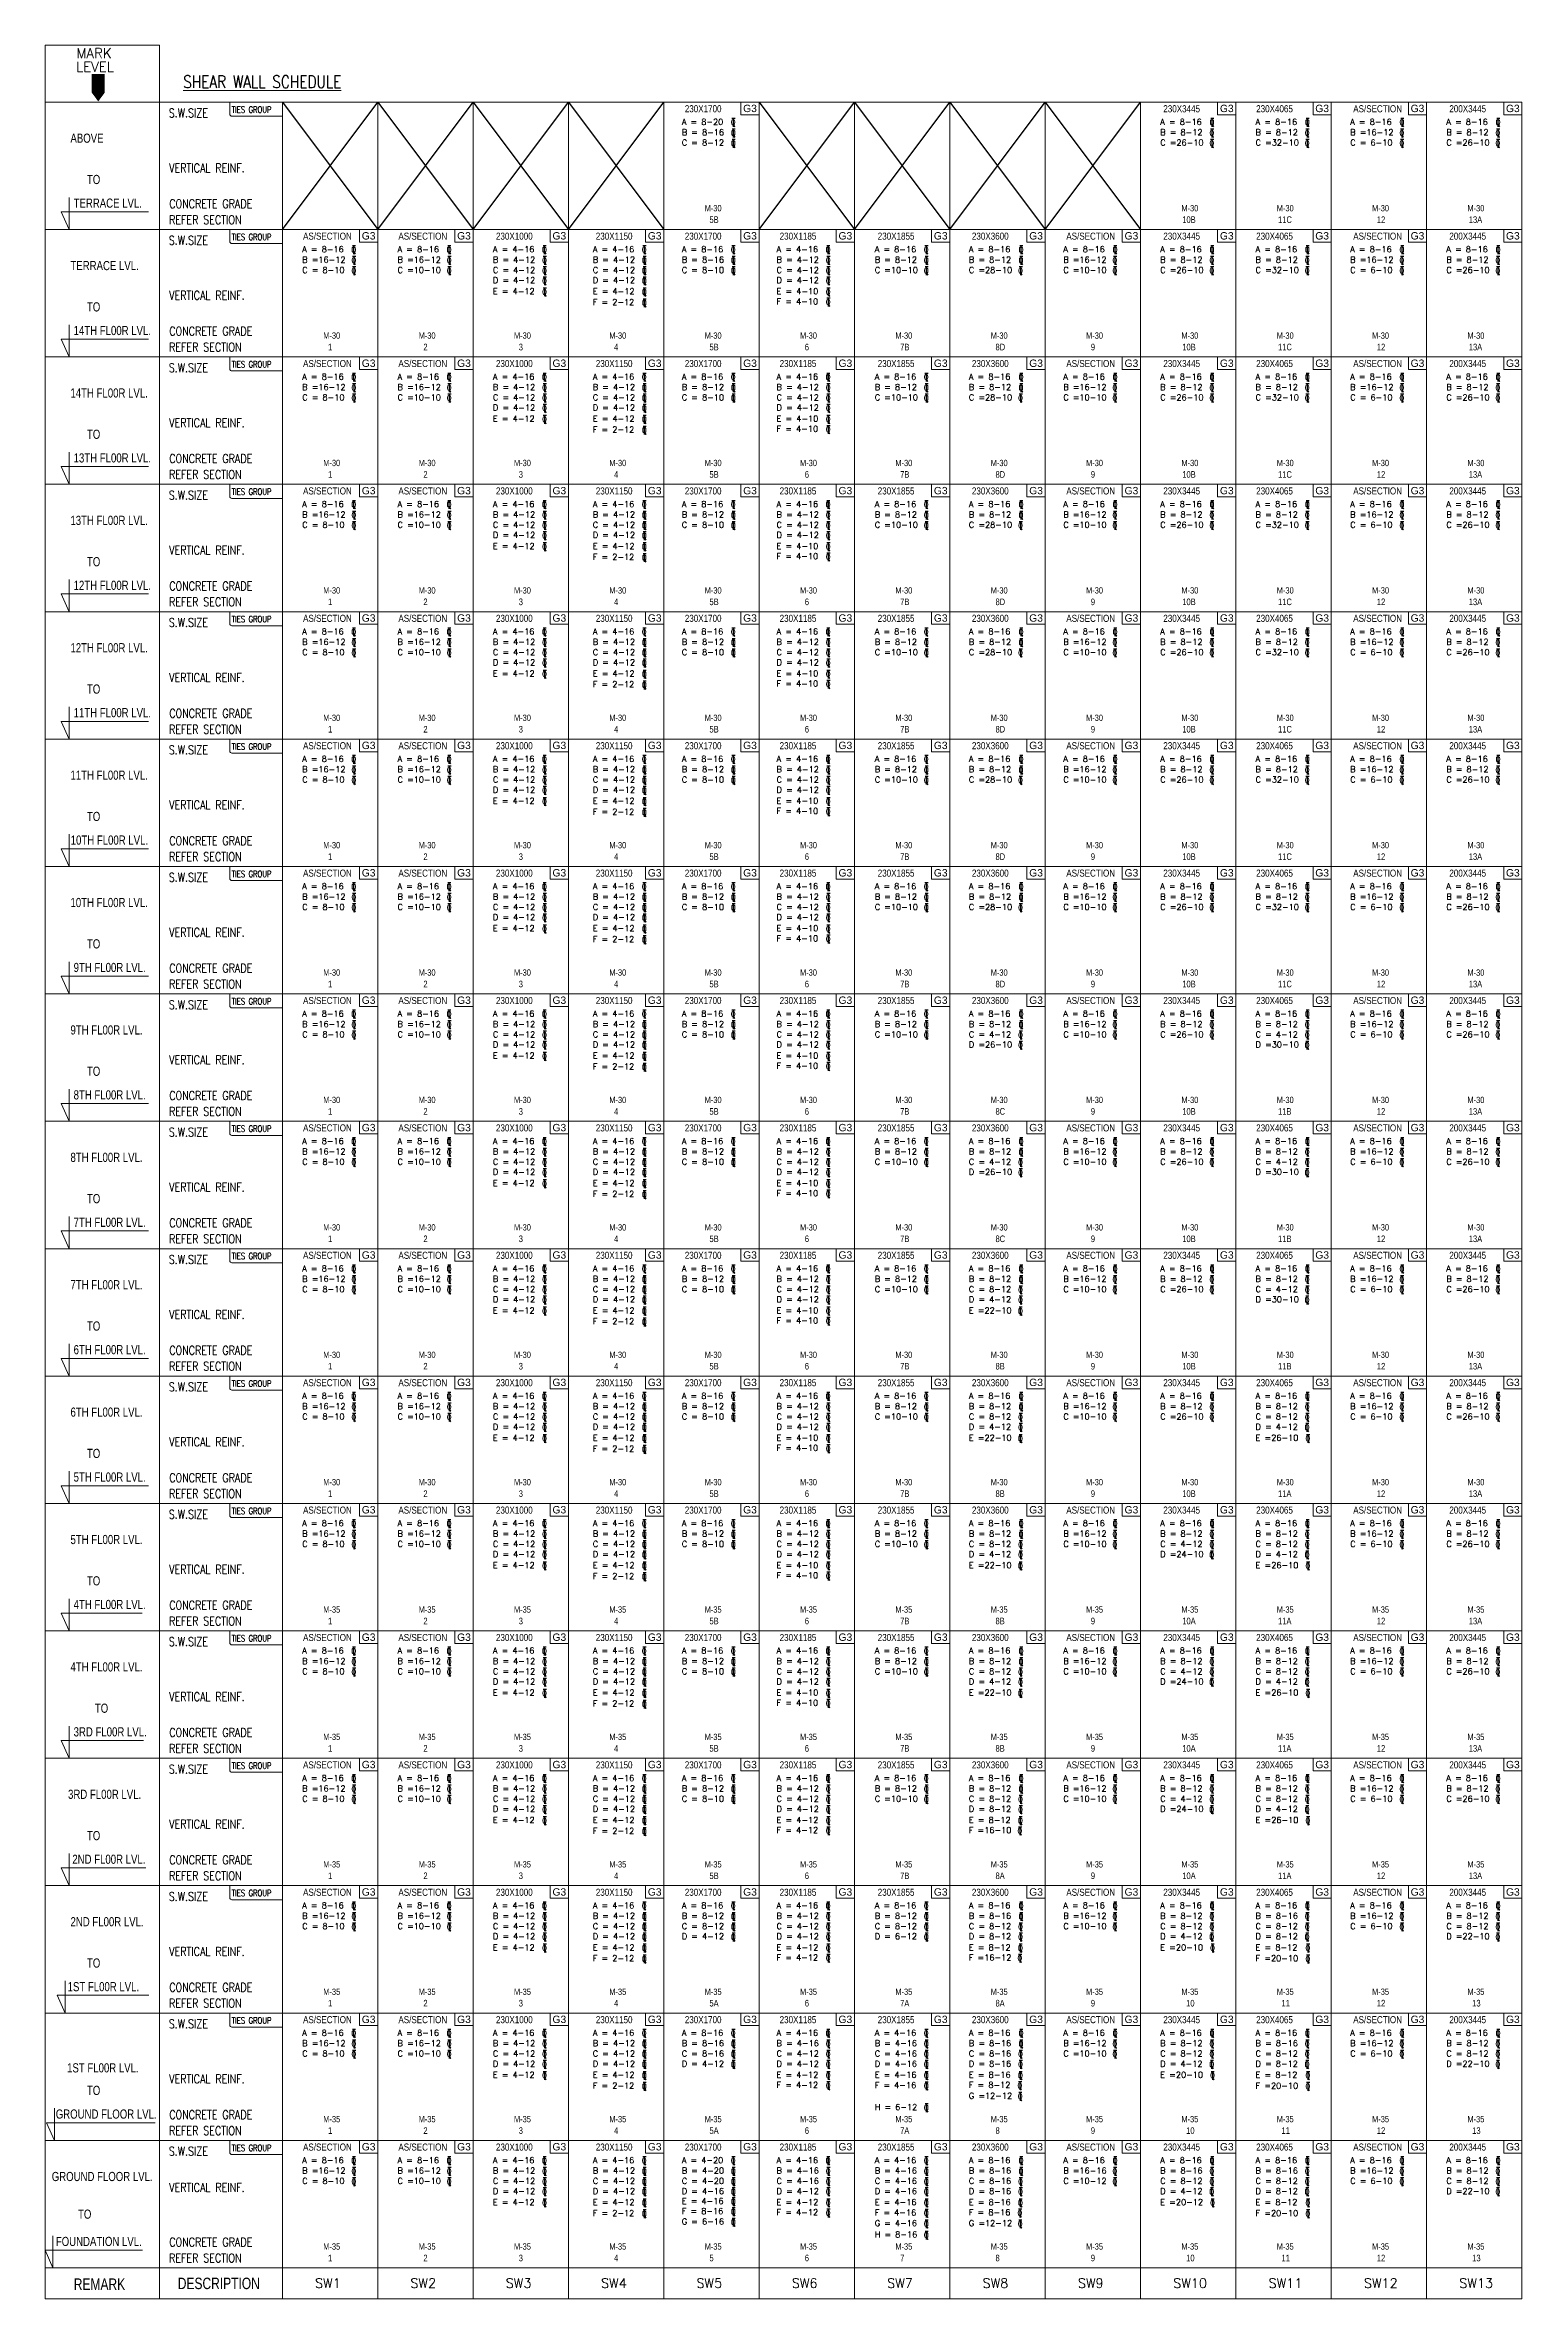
# Model space of a CAD drawing. Header units: millimetres. Extents: x 1123469 to 1883119, y -126924 to 196924.
# Drawn here: x 1565791 to 1613072, y -71371 to 764 of the extents above; entities that cross this region are included whole.
import ezdxf

# ---------------------------------------------------------------- set-up
doc = ezdxf.new("R2010")
doc.units = ezdxf.units.MM
doc.header["$LTSCALE"] = 500
doc.header["$MEASUREMENT"] = 0
doc.layers.add('BNOS', color=2, linetype='Continuous')
doc.layers.add('T', color=6, linetype='Continuous')
for name, color, linetype, lineweight in [('LINE', 7, 'Continuous', 13), ('TEXT', 7, 'Continuous', 13), ('TEXT 3', 3, 'Continuous', 5), ('TEXT2', 3, 'Continuous', 15), ('TEXT2MM', 3, 'Continuous', 18)]:
    doc.layers.add(name, color=color, linetype=linetype, lineweight=lineweight)
doc.styles.add('ABHI', font='arial.ttf')
doc.styles.add('BHTESHT$0$HSCC2', font='romanc.shx')
doc.styles.add('RAWAT', font='romand.shx', dxfattribs={"height": 115})
doc.styles.add('RD', font='romand.shx', dxfattribs={"height": 200})
doc.styles.add('ROMANT', font='romant__.ttf', dxfattribs={"width": 0.9, "height": 600})
doc.styles.add('TEXT', font='ARIALN.TTF', dxfattribs={"width": 0.8})

# ---------------------------------------------------------------- blocks, each defined once
blk = doc.blocks.new('T')
at = {"layer": 'LINE'}
for p, q in [((-27, 79), (39, 79)), ((-27, 72), (39, 72)), ((-2, 70), (-2, -99)), ((5, 70), (5, -99)), ((1, -61), (31, -100)), ((7, -57), (36, -96))]:
    blk.add_line(p, q, dxfattribs=at)
at = {"layer": 'LINE', "style": 'RAWAT'}
blk.add_text('0', height=115, dxfattribs=at).set_placement((-50, -63))

msp = doc.modelspace()

# ---------------------------------------------------------------- linework, layer by layer
at = {"layer": 'LINE', "color": 2}
for p, q in [((1565791.1, -71371.1, -2437250811), (1565791.1, 764.3, -2437250811)), ((1565791.1, 764.3, -2437250811), (1569459.1, 764.3, -2437250811)), ((1569459.1, -1062, -2437250811), (1569459.1, 764.3, -2437250811)), ((1565791.1, -1062, -2437250811), (1613071.8, -1062, -2437250811)), ((1613071.8, -71371.1, -2437250811), (1613071.8, -1062, -2437250811)), ((1565791.1, -71371.1, -2437250811), (1613071.8, -71371.1, -2437250811))]:
    msp.add_line(p, q, dxfattribs=at)
at = {"layer": 'LINE', "color": 1}
for p, q in [((1569459.1, -71371.1, -2437250811), (1569459.1, -1062, -2437250811)), ((1571704.1, -1062, -2437250811), (1571704.1, -1442, -2437250811)), ((1573389.2, -71371.1, -2437250811), (1573389.2, -1062, -2437250811)), ((1576441.8, -71371.1, -2437250811), (1576441.8, -1062, -2437250811)), ((1579494.3, -71371.1, -2437250811), (1579494.3, -1062, -2437250811)), ((1582546.8, -71371.1, -2437250811), (1582546.8, -1062, -2437250811)), ((1585599.3, -71371.1, -2437250811), (1585599.3, -1062, -2437250811)), ((1588651.8, -71371.1, -2437250811), (1588651.8, -1062, -2437250811)), ((1591704.3, -71371.1, -2437250811), (1591704.3, -1062, -2437250811)), ((1594756.8, -71371.1, -2437250811), (1594756.8, -1062, -2437250811)), ((1597809.3, -71371.1, -2437250811), (1597809.3, -1062, -2437250811)), ((1600861.8, -71371.1, -2437250811), (1600861.8, -1062, -2437250811)), ((1603914.3, -71371.1, -2437250811), (1603914.3, -1062, -2437250811)), ((1606966.8, -71371.1, -2437250811), (1606966.8, -1062, -2437250811)), ((1610019.3, -71371.1, -2437250811), (1610019.3, -1062, -2437250811)), ((1571774.1, -1512, -2437250811), (1573389.2, -1512, -2437250811)), ((1565791.1, -5139.3, -2437250811), (1613071.8, -5139.3, -2437250811)), ((1571704.1, -5139.3, -2437250811), (1571704.1, -5519.3, -2437250811)), ((1571774.1, -5589.3, -2437250811), (1573389.2, -5589.3, -2437250811)), ((1565791.1, -9216.7, -2437250811), (1613071.8, -9216.7, -2437250811)), ((1571704.1, -9216.7, -2437250811), (1571704.1, -9596.6, -2437250811)), ((1571774.1, -9666.6, -2437250811), (1573389.2, -9666.6, -2437250811)), ((1565791.1, -13294, -2437250811), (1613071.8, -13294, -2437250811)), ((1571704.1, -13294, -2437250811), (1571704.1, -13674, -2437250811)), ((1571774.1, -13744, -2437250811), (1573389.2, -13744, -2437250811)), ((1565791.1, -17371.3, -2437250811), (1613071.8, -17371.3, -2437250811)), ((1571704.1, -17371.3, -2437250811), (1571704.1, -17751.3, -2437250811)), ((1571774.1, -17821.3, -2437250811), (1573389.2, -17821.3, -2437250811)), ((1565791.1, -21448.7, -2437250811), (1613071.8, -21448.7, -2437250811)), ((1571704.1, -21448.7, -2437250811), (1571704.1, -21828.6, -2437250811)), ((1571774.1, -21898.6, -2437250811), (1573389.2, -21898.6, -2437250811)), ((1565791.1, -25526, -2437250811), (1613071.8, -25526, -2437250811)), ((1571704.1, -25526, -2437250811), (1571704.1, -25905.9, -2437250811)), ((1571774.1, -25975.9, -2437250811), (1573389.2, -25975.9, -2437250811)), ((1565791.1, -29603.3, -2437250811), (1613071.8, -29603.3, -2437250811)), ((1571704.1, -29603.3, -2437250811), (1571704.1, -29983.3, -2437250811)), ((1571774.1, -30053.3, -2437250811), (1573389.2, -30053.3, -2437250811)), ((1565791.1, -33680.6, -2437250811), (1613071.8, -33680.6, -2437250811)), ((1571704.1, -33680.6, -2437250811), (1571704.1, -34060.6, -2437250811)), ((1571774.1, -34130.6, -2437250811), (1573389.2, -34130.6, -2437250811)), ((1565791.1, -37758, -2437250811), (1613071.8, -37758, -2437250811)), ((1571704.1, -37758, -2437250811), (1571704.1, -38137.9, -2437250811)), ((1571774.1, -38207.9, -2437250811), (1573389.2, -38207.9, -2437250811)), ((1565791.1, -41835.3, -2437250811), (1613071.8, -41835.3, -2437250811)), ((1571704.1, -41835.3, -2437250811), (1571704.1, -42215.2, -2437250811)), ((1571774.1, -42285.2, -2437250811), (1573389.2, -42285.2, -2437250811)), ((1565791.1, -45912.6, -2437250811), (1613071.8, -45912.6, -2437250811)), ((1571704.1, -45912.6, -2437250811), (1571704.1, -46292.6, -2437250811)), ((1571774.1, -46362.6, -2437250811), (1573389.2, -46362.6, -2437250811)), ((1565791.1, -49989.9, -2437250811), (1613071.8, -49989.9, -2437250811)), ((1571704.1, -49989.9, -2437250811), (1571704.1, -50369.9, -2437250811)), ((1571774.1, -50439.9, -2437250811), (1573389.2, -50439.9, -2437250811)), ((1565791.1, -54067.3, -2437250811), (1613071.8, -54067.3, -2437250811)), ((1571704.1, -54067.3, -2437250811), (1571704.1, -54447.2, -2437250811)), ((1571774.1, -54517.2, -2437250811), (1573389.2, -54517.2, -2437250811)), ((1565791.1, -58144.6, -2437250811), (1613071.8, -58144.6, -2437250811)), ((1571704.1, -58144.6, -2437250811), (1571704.1, -58524.6, -2437250811)), ((1571774.1, -58594.6, -2437250811), (1573389.2, -58594.6, -2437250811)), ((1565791.1, -62221.9, -2437250811), (1613071.8, -62221.9, -2437250811)), ((1571704.1, -62221.9, -2437250811), (1571704.1, -62601.9, -2437250811)), ((1571774.1, -62671.9, -2437250811), (1573389.2, -62671.9, -2437250811)), ((1565791.1, -66299.3, -2437250811), (1613071.8, -66299.3, -2437250811)), ((1571704.1, -66299.3, -2437250811), (1571704.1, -66679.2, -2437250811)), ((1571774.1, -66749.2, -2437250811), (1573389.2, -66749.2, -2437250811)), ((1565791.1, -70376.6, -2437250811), (1613071.8, -70376.6, -2437250811))]:
    msp.add_line(p, q, dxfattribs=at)
at = {"layer": 'LINE', "color": 1, "elevation": -2437250811}
msp.add_lwpolyline([(1567493.5, -1038.9, 0, 838.4, 0), (1567493.5, -471.8, 419.2, 419.2, 0), (1567493.5, -163.1, 419.2, 419.2, 0)], format="xyseb", dxfattribs=at)
for points in [[(1566559.9, -4109.4), (1566559.9, -5139.3), (1566301.9, -4571.8), (1569106.1, -4571.8)], [(1566559.9, -8186.7), (1566559.9, -9216.7), (1566301.9, -8649.1), (1569106.1, -8649.1)], [(1566559.9, -12264), (1566559.9, -13294), (1566301.9, -12726.4), (1569106.1, -12726.4)], [(1566559.9, -16341.3), (1566559.9, -17371.3), (1566301.9, -16803.8), (1569106.1, -16803.8)], [(1566559.9, -20418.7), (1566559.9, -21448.7), (1566301.9, -20881.1), (1569106.1, -20881.1)], [(1566559.9, -24496), (1566559.9, -25526), (1566301.9, -24958.4), (1569106.1, -24958.4)], [(1566559.9, -28573.3), (1566559.9, -29603.3), (1566301.9, -29035.7), (1569106.1, -29035.7)], [(1566559.9, -32650.7), (1566559.9, -33680.6), (1566301.9, -33113.1), (1569106.1, -33113.1)], [(1566559.9, -36728), (1566559.9, -37758), (1566301.9, -37190.4), (1569106.1, -37190.4)], [(1566559.9, -40805.3), (1566559.9, -41835.3), (1566301.9, -41267.7), (1569106.1, -41267.7)], [(1566559.9, -44882.6), (1566559.9, -45912.6), (1566301.9, -45345.1), (1569100.6, -45345.1)], [(1566559.9, -48960), (1566559.9, -49989.9), (1566301.9, -49422.4), (1568899.6, -49422.4)], [(1566559.9, -53037.3), (1566559.9, -54067.3), (1566301.9, -53499.7), (1568940.1, -53499.7)], [(1566559.9, -57114.6), (1566559.9, -58144.6), (1566301.9, -57577), (1569012.6, -57577)], [(1566435.4, -61192), (1566435.4, -62221.9), (1566177.5, -61654.4), (1569108.1, -61654.4)], [(1566096.9, -65269.3), (1566096.9, -66299.3), (1565839, -65731.7), (1569316.8, -65731.7)], [(1566035.9, -69346.6), (1566035.9, -70376.6), (1565798.6, -69809), (1568912.6, -69809)]]:
    msp.add_lwpolyline(points, dxfattribs=at)
at = {"layer": 'LINE', "color": 1}
for centre in [(1571774.1, -1442, -2437250811), (1571774.1, -5519.3, -2437250811), (1571774.1, -9596.6, -2437250811), (1571774.1, -13674, -2437250811), (1571774.1, -17751.3, -2437250811), (1571774.1, -21828.6, -2437250811), (1571774.1, -25905.9, -2437250811), (1571774.1, -29983.3, -2437250811), (1571774.1, -34060.6, -2437250811), (1571774.1, -38137.9, -2437250811), (1571774.1, -42215.2, -2437250811), (1571774.1, -46292.6, -2437250811), (1571774.1, -50369.9, -2437250811), (1571774.1, -54447.2, -2437250811), (1571774.1, -58524.6, -2437250811), (1571774.1, -62601.9, -2437250811), (1571774.1, -66679.2, -2437250811)]:
    msp.add_arc(centre, 70, 180, 270, dxfattribs=at)
at = {"layer": 'T', "color": 1}
for p, q in [((1573389.2, -5139.3, -2437250811), (1576441.8, -1062, -2437250811)), ((1573389.2, -1062, -2437250811), (1576441.8, -5139.3, -2437250811)), ((1576441.8, -5139.3, -2437250811), (1579494.3, -1062, -2437250811)), ((1576441.8, -1062, -2437250811), (1579494.3, -5139.3, -2437250811)), ((1579494.3, -5139.3, -2437250811), (1582546.8, -1062, -2437250811)), ((1579494.3, -1062, -2437250811), (1582546.8, -5139.3, -2437250811)), ((1582546.8, -5139.3, -2437250811), (1585599.3, -1062, -2437250811)), ((1582546.8, -1062, -2437250811), (1585599.3, -5139.3, -2437250811)), ((1588651.8, -5139.3, -2437250811), (1591704.3, -1062, -2437250811)), ((1588651.8, -1062, -2437250811), (1591704.3, -5139.3, -2437250811)), ((1591704.3, -5139.3, -2437250811), (1594756.8, -1062, -2437250811)), ((1591704.3, -1062, -2437250811), (1594756.8, -5139.3, -2437250811)), ((1594756.8, -5139.3, -2437250811), (1597809.3, -1062, -2437250811)), ((1594756.8, -1062, -2437250811), (1597809.3, -5139.3, -2437250811)), ((1597809.3, -5139.3, -2437250811), (1600861.8, -1062, -2437250811)), ((1597809.3, -1062, -2437250811), (1600861.8, -5139.3, -2437250811))]:
    msp.add_line(p, q, dxfattribs=at)
at = {"layer": 'TEXT2', "color": 7, "lineweight": 20, "elevation": -2437250811}
for points in [[(1588651.8, -1062), (1588068, -1062), (1588068, -1465.2), (1588651.8, -1465.2)], [(1603914.3, -1062), (1603330.5, -1062), (1603330.5, -1465.2), (1603914.3, -1465.2)], [(1606966.8, -1062), (1606383, -1062), (1606383, -1465.2), (1606966.8, -1465.2)], [(1610019.3, -1062), (1609435.5, -1062), (1609435.5, -1465.2), (1610019.3, -1465.2)], [(1613071.8, -1062), (1612488.1, -1062), (1612488.1, -1465.2), (1613071.8, -1465.2)], [(1576441.8, -5139.3), (1575858, -5139.3), (1575858, -5542.6), (1576441.8, -5542.6)], [(1579494.3, -5139.3), (1578910.5, -5139.3), (1578910.5, -5542.6), (1579494.3, -5542.6)], [(1582546.8, -5139.3), (1581963, -5139.3), (1581963, -5542.6), (1582546.8, -5542.6)], [(1585599.3, -5139.3), (1585015.5, -5139.3), (1585015.5, -5542.6), (1585599.3, -5542.6)], [(1588651.8, -5139.3), (1588068, -5139.3), (1588068, -5542.6), (1588651.8, -5542.6)], [(1591704.3, -5139.3), (1591120.5, -5139.3), (1591120.5, -5542.6), (1591704.3, -5542.6)], [(1594756.8, -5139.3), (1594173, -5139.3), (1594173, -5542.6), (1594756.8, -5542.6)], [(1597809.3, -5139.3), (1597225.5, -5139.3), (1597225.5, -5542.6), (1597809.3, -5542.6)], [(1600861.8, -5139.3), (1600278, -5139.3), (1600278, -5542.6), (1600861.8, -5542.6)], [(1603914.3, -5139.3), (1603330.5, -5139.3), (1603330.5, -5542.6), (1603914.3, -5542.6)], [(1606966.8, -5139.3), (1606383, -5139.3), (1606383, -5542.6), (1606966.8, -5542.6)], [(1610019.3, -5139.3), (1609435.5, -5139.3), (1609435.5, -5542.6), (1610019.3, -5542.6)], [(1613071.8, -5139.3), (1612488.1, -5139.3), (1612488.1, -5542.6), (1613071.8, -5542.6)], [(1576441.8, -9216.7), (1575858, -9216.7), (1575858, -9619.9), (1576441.8, -9619.9)], [(1579494.3, -9216.7), (1578910.5, -9216.7), (1578910.5, -9619.9), (1579494.3, -9619.9)], [(1582546.8, -9216.7), (1581963, -9216.7), (1581963, -9619.9), (1582546.8, -9619.9)], [(1585599.3, -9216.7), (1585015.5, -9216.7), (1585015.5, -9619.9), (1585599.3, -9619.9)], [(1588651.8, -9216.7), (1588068, -9216.7), (1588068, -9619.9), (1588651.8, -9619.9)], [(1591704.3, -9216.7), (1591120.5, -9216.7), (1591120.5, -9619.9), (1591704.3, -9619.9)], [(1594756.8, -9216.7), (1594173, -9216.7), (1594173, -9619.9), (1594756.8, -9619.9)], [(1597809.3, -9216.7), (1597225.5, -9216.7), (1597225.5, -9619.9), (1597809.3, -9619.9)], [(1600861.8, -9216.7), (1600278, -9216.7), (1600278, -9619.9), (1600861.8, -9619.9)], [(1603914.3, -9216.7), (1603330.5, -9216.7), (1603330.5, -9619.9), (1603914.3, -9619.9)], [(1606966.8, -9216.7), (1606383, -9216.7), (1606383, -9619.9), (1606966.8, -9619.9)], [(1610019.3, -9216.7), (1609435.5, -9216.7), (1609435.5, -9619.9), (1610019.3, -9619.9)], [(1613071.8, -9216.7), (1612488.1, -9216.7), (1612488.1, -9619.9), (1613071.8, -9619.9)], [(1576441.8, -13294), (1575858, -13294), (1575858, -13697.2), (1576441.8, -13697.2)], [(1579494.3, -13294), (1578910.5, -13294), (1578910.5, -13697.2), (1579494.3, -13697.2)], [(1582546.8, -13294), (1581963, -13294), (1581963, -13697.2), (1582546.8, -13697.2)], [(1585599.3, -13294), (1585015.5, -13294), (1585015.5, -13697.2), (1585599.3, -13697.2)], [(1588651.8, -13294), (1588068, -13294), (1588068, -13697.2), (1588651.8, -13697.2)], [(1591704.3, -13294), (1591120.5, -13294), (1591120.5, -13697.2), (1591704.3, -13697.2)], [(1594756.8, -13294), (1594173, -13294), (1594173, -13697.2), (1594756.8, -13697.2)], [(1597809.3, -13294), (1597225.5, -13294), (1597225.5, -13697.2), (1597809.3, -13697.2)], [(1600861.8, -13294), (1600278, -13294), (1600278, -13697.2), (1600861.8, -13697.2)], [(1603914.3, -13294), (1603330.5, -13294), (1603330.5, -13697.2), (1603914.3, -13697.2)], [(1606966.8, -13294), (1606383, -13294), (1606383, -13697.2), (1606966.8, -13697.2)], [(1610019.3, -13294), (1609435.5, -13294), (1609435.5, -13697.2), (1610019.3, -13697.2)], [(1613071.8, -13294), (1612488.1, -13294), (1612488.1, -13697.2), (1613071.8, -13697.2)], [(1576441.8, -17371.3), (1575858, -17371.3), (1575858, -17774.6), (1576441.8, -17774.6)], [(1579494.3, -17371.3), (1578910.5, -17371.3), (1578910.5, -17774.6), (1579494.3, -17774.6)], [(1582546.8, -17371.3), (1581963, -17371.3), (1581963, -17774.6), (1582546.8, -17774.6)], [(1585599.3, -17371.3), (1585015.5, -17371.3), (1585015.5, -17774.6), (1585599.3, -17774.6)], [(1588651.8, -17371.3), (1588068, -17371.3), (1588068, -17774.6), (1588651.8, -17774.6)], [(1591704.3, -17371.3), (1591120.5, -17371.3), (1591120.5, -17774.6), (1591704.3, -17774.6)], [(1594756.8, -17371.3), (1594173, -17371.3), (1594173, -17774.6), (1594756.8, -17774.6)], [(1597809.3, -17371.3), (1597225.5, -17371.3), (1597225.5, -17774.6), (1597809.3, -17774.6)], [(1600861.8, -17371.3), (1600278, -17371.3), (1600278, -17774.6), (1600861.8, -17774.6)], [(1603914.3, -17371.3), (1603330.5, -17371.3), (1603330.5, -17774.6), (1603914.3, -17774.6)], [(1606966.8, -17371.3), (1606383, -17371.3), (1606383, -17774.6), (1606966.8, -17774.6)], [(1610019.3, -17371.3), (1609435.5, -17371.3), (1609435.5, -17774.6), (1610019.3, -17774.6)], [(1613071.8, -17371.3), (1612488.1, -17371.3), (1612488.1, -17774.6), (1613071.8, -17774.6)], [(1576441.8, -21448.7), (1575858, -21448.7), (1575858, -21851.9), (1576441.8, -21851.9)], [(1579494.3, -21448.7), (1578910.5, -21448.7), (1578910.5, -21851.9), (1579494.3, -21851.9)], [(1582546.8, -21448.7), (1581963, -21448.7), (1581963, -21851.9), (1582546.8, -21851.9)], [(1585599.3, -21448.7), (1585015.5, -21448.7), (1585015.5, -21851.9), (1585599.3, -21851.9)], [(1588651.8, -21448.7), (1588068, -21448.7), (1588068, -21851.9), (1588651.8, -21851.9)], [(1591704.3, -21448.7), (1591120.5, -21448.7), (1591120.5, -21851.9), (1591704.3, -21851.9)], [(1594756.8, -21448.7), (1594173, -21448.7), (1594173, -21851.9), (1594756.8, -21851.9)], [(1597809.3, -21448.7), (1597225.5, -21448.7), (1597225.5, -21851.9), (1597809.3, -21851.9)], [(1600861.8, -21448.7), (1600278, -21448.7), (1600278, -21851.9), (1600861.8, -21851.9)], [(1603914.3, -21448.7), (1603330.5, -21448.7), (1603330.5, -21851.9), (1603914.3, -21851.9)], [(1606966.8, -21448.7), (1606383, -21448.7), (1606383, -21851.9), (1606966.8, -21851.9)], [(1610019.3, -21448.7), (1609435.5, -21448.7), (1609435.5, -21851.9), (1610019.3, -21851.9)], [(1613071.8, -21448.7), (1612488.1, -21448.7), (1612488.1, -21851.9), (1613071.8, -21851.9)], [(1576441.8, -25526), (1575858, -25526), (1575858, -25929.2), (1576441.8, -25929.2)], [(1579494.3, -25526), (1578910.5, -25526), (1578910.5, -25929.2), (1579494.3, -25929.2)], [(1582546.8, -25526), (1581963, -25526), (1581963, -25929.2), (1582546.8, -25929.2)], [(1585599.3, -25526), (1585015.5, -25526), (1585015.5, -25929.2), (1585599.3, -25929.2)], [(1588651.8, -25526), (1588068, -25526), (1588068, -25929.2), (1588651.8, -25929.2)], [(1591704.3, -25526), (1591120.5, -25526), (1591120.5, -25929.2), (1591704.3, -25929.2)], [(1594756.8, -25526), (1594173, -25526), (1594173, -25929.2), (1594756.8, -25929.2)], [(1597809.3, -25526), (1597225.5, -25526), (1597225.5, -25929.2), (1597809.3, -25929.2)], [(1600861.8, -25526), (1600278, -25526), (1600278, -25929.2), (1600861.8, -25929.2)], [(1603914.3, -25526), (1603330.5, -25526), (1603330.5, -25929.2), (1603914.3, -25929.2)], [(1606966.8, -25526), (1606383, -25526), (1606383, -25929.2), (1606966.8, -25929.2)], [(1610019.3, -25526), (1609435.5, -25526), (1609435.5, -25929.2), (1610019.3, -25929.2)], [(1613071.8, -25526), (1612488.1, -25526), (1612488.1, -25929.2), (1613071.8, -25929.2)], [(1576441.8, -29603.3), (1575858, -29603.3), (1575858, -30006.5), (1576441.8, -30006.5)], [(1579494.3, -29603.3), (1578910.5, -29603.3), (1578910.5, -30006.5), (1579494.3, -30006.5)], [(1582546.8, -29603.3), (1581963, -29603.3), (1581963, -30006.5), (1582546.8, -30006.5)], [(1585599.3, -29603.3), (1585015.5, -29603.3), (1585015.5, -30006.5), (1585599.3, -30006.5)], [(1588651.8, -29603.3), (1588068, -29603.3), (1588068, -30006.5), (1588651.8, -30006.5)], [(1591704.3, -29603.3), (1591120.5, -29603.3), (1591120.5, -30006.5), (1591704.3, -30006.5)], [(1594756.8, -29603.3), (1594173, -29603.3), (1594173, -30006.5), (1594756.8, -30006.5)], [(1597809.3, -29603.3), (1597225.5, -29603.3), (1597225.5, -30006.5), (1597809.3, -30006.5)], [(1600861.8, -29603.3), (1600278, -29603.3), (1600278, -30006.5), (1600861.8, -30006.5)], [(1603914.3, -29603.3), (1603330.5, -29603.3), (1603330.5, -30006.5), (1603914.3, -30006.5)], [(1606966.8, -29603.3), (1606383, -29603.3), (1606383, -30006.5), (1606966.8, -30006.5)], [(1610019.3, -29603.3), (1609435.5, -29603.3), (1609435.5, -30006.5), (1610019.3, -30006.5)], [(1613071.8, -29603.3), (1612488.1, -29603.3), (1612488.1, -30006.5), (1613071.8, -30006.5)], [(1576441.8, -33680.6), (1575858, -33680.6), (1575858, -34083.9), (1576441.8, -34083.9)], [(1579494.3, -33680.6), (1578910.5, -33680.6), (1578910.5, -34083.9), (1579494.3, -34083.9)], [(1582546.8, -33680.6), (1581963, -33680.6), (1581963, -34083.9), (1582546.8, -34083.9)], [(1585599.3, -33680.6), (1585015.5, -33680.6), (1585015.5, -34083.9), (1585599.3, -34083.9)], [(1588651.8, -33680.6), (1588068, -33680.6), (1588068, -34083.9), (1588651.8, -34083.9)], [(1591704.3, -33680.6), (1591120.5, -33680.6), (1591120.5, -34083.9), (1591704.3, -34083.9)], [(1594756.8, -33680.6), (1594173, -33680.6), (1594173, -34083.9), (1594756.8, -34083.9)], [(1597809.3, -33680.6), (1597225.5, -33680.6), (1597225.5, -34083.9), (1597809.3, -34083.9)], [(1600861.8, -33680.6), (1600278, -33680.6), (1600278, -34083.9), (1600861.8, -34083.9)], [(1603914.3, -33680.6), (1603330.5, -33680.6), (1603330.5, -34083.9), (1603914.3, -34083.9)], [(1606966.8, -33680.6), (1606383, -33680.6), (1606383, -34083.9), (1606966.8, -34083.9)], [(1610019.3, -33680.6), (1609435.5, -33680.6), (1609435.5, -34083.9), (1610019.3, -34083.9)], [(1613071.8, -33680.6), (1612488.1, -33680.6), (1612488.1, -34083.9), (1613071.8, -34083.9)], [(1576441.8, -37758), (1575858, -37758), (1575858, -38161.2), (1576441.8, -38161.2)], [(1579494.3, -37758), (1578910.5, -37758), (1578910.5, -38161.2), (1579494.3, -38161.2)], [(1582546.8, -37758), (1581963, -37758), (1581963, -38161.2), (1582546.8, -38161.2)], [(1585599.3, -37758), (1585015.5, -37758), (1585015.5, -38161.2), (1585599.3, -38161.2)], [(1588651.8, -37758), (1588068, -37758), (1588068, -38161.2), (1588651.8, -38161.2)], [(1591704.3, -37758), (1591120.5, -37758), (1591120.5, -38161.2), (1591704.3, -38161.2)], [(1594756.8, -37758), (1594173, -37758), (1594173, -38161.2), (1594756.8, -38161.2)], [(1597809.3, -37758), (1597225.5, -37758), (1597225.5, -38161.2), (1597809.3, -38161.2)], [(1600861.8, -37758), (1600278, -37758), (1600278, -38161.2), (1600861.8, -38161.2)], [(1603914.3, -37758), (1603330.5, -37758), (1603330.5, -38161.2), (1603914.3, -38161.2)], [(1606966.8, -37758), (1606383, -37758), (1606383, -38161.2), (1606966.8, -38161.2)], [(1610019.3, -37758), (1609435.5, -37758), (1609435.5, -38161.2), (1610019.3, -38161.2)], [(1613071.8, -37758), (1612488.1, -37758), (1612488.1, -38161.2), (1613071.8, -38161.2)], [(1576441.8, -41835.3), (1575858, -41835.3), (1575858, -42238.5), (1576441.8, -42238.5)], [(1579494.3, -41835.3), (1578910.5, -41835.3), (1578910.5, -42238.5), (1579494.3, -42238.5)], [(1582546.8, -41835.3), (1581963, -41835.3), (1581963, -42238.5), (1582546.8, -42238.5)], [(1585599.3, -41835.3), (1585015.5, -41835.3), (1585015.5, -42238.5), (1585599.3, -42238.5)], [(1588651.8, -41835.3), (1588068, -41835.3), (1588068, -42238.5), (1588651.8, -42238.5)], [(1591704.3, -41835.3), (1591120.5, -41835.3), (1591120.5, -42238.5), (1591704.3, -42238.5)], [(1594756.8, -41835.3), (1594173, -41835.3), (1594173, -42238.5), (1594756.8, -42238.5)], [(1597809.3, -41835.3), (1597225.5, -41835.3), (1597225.5, -42238.5), (1597809.3, -42238.5)], [(1600861.8, -41835.3), (1600278, -41835.3), (1600278, -42238.5), (1600861.8, -42238.5)], [(1603914.3, -41835.3), (1603330.5, -41835.3), (1603330.5, -42238.5), (1603914.3, -42238.5)], [(1606966.8, -41835.3), (1606383, -41835.3), (1606383, -42238.5), (1606966.8, -42238.5)], [(1610019.3, -41835.3), (1609435.5, -41835.3), (1609435.5, -42238.5), (1610019.3, -42238.5)], [(1613071.8, -41835.3), (1612488.1, -41835.3), (1612488.1, -42238.5), (1613071.8, -42238.5)], [(1576441.8, -45912.6), (1575858, -45912.6), (1575858, -46315.9), (1576441.8, -46315.9)], [(1579494.3, -45912.6), (1578910.5, -45912.6), (1578910.5, -46315.9), (1579494.3, -46315.9)], [(1582546.8, -45912.6), (1581963, -45912.6), (1581963, -46315.9), (1582546.8, -46315.9)], [(1585599.3, -45912.6), (1585015.5, -45912.6), (1585015.5, -46315.9), (1585599.3, -46315.9)], [(1588651.8, -45912.6), (1588068, -45912.6), (1588068, -46315.9), (1588651.8, -46315.9)], [(1591704.3, -45912.6), (1591120.5, -45912.6), (1591120.5, -46315.9), (1591704.3, -46315.9)], [(1594756.8, -45912.6), (1594173, -45912.6), (1594173, -46315.9), (1594756.8, -46315.9)], [(1597809.3, -45912.6), (1597225.5, -45912.6), (1597225.5, -46315.9), (1597809.3, -46315.9)], [(1600861.8, -45912.6), (1600278, -45912.6), (1600278, -46315.9), (1600861.8, -46315.9)], [(1603914.3, -45912.6), (1603330.5, -45912.6), (1603330.5, -46315.9), (1603914.3, -46315.9)], [(1606966.8, -45912.6), (1606383, -45912.6), (1606383, -46315.9), (1606966.8, -46315.9)], [(1610019.3, -45912.6), (1609435.5, -45912.6), (1609435.5, -46315.9), (1610019.3, -46315.9)], [(1613071.8, -45912.6), (1612488.1, -45912.6), (1612488.1, -46315.9), (1613071.8, -46315.9)], [(1576441.8, -49989.9), (1575858, -49989.9), (1575858, -50393.2), (1576441.8, -50393.2)], [(1579494.3, -49989.9), (1578910.5, -49989.9), (1578910.5, -50393.2), (1579494.3, -50393.2)], [(1582546.8, -49989.9), (1581963, -49989.9), (1581963, -50393.2), (1582546.8, -50393.2)], [(1585599.3, -49989.9), (1585015.5, -49989.9), (1585015.5, -50393.2), (1585599.3, -50393.2)], [(1588651.8, -49989.9), (1588068, -49989.9), (1588068, -50393.2), (1588651.8, -50393.2)], [(1591704.3, -49989.9), (1591120.5, -49989.9), (1591120.5, -50393.2), (1591704.3, -50393.2)], [(1594756.8, -49989.9), (1594173, -49989.9), (1594173, -50393.2), (1594756.8, -50393.2)], [(1597809.3, -49989.9), (1597225.5, -49989.9), (1597225.5, -50393.2), (1597809.3, -50393.2)], [(1600861.8, -49989.9), (1600278, -49989.9), (1600278, -50393.2), (1600861.8, -50393.2)], [(1603914.3, -49989.9), (1603330.5, -49989.9), (1603330.5, -50393.2), (1603914.3, -50393.2)], [(1606966.8, -49989.9), (1606383, -49989.9), (1606383, -50393.2), (1606966.8, -50393.2)], [(1610019.3, -49989.9), (1609435.5, -49989.9), (1609435.5, -50393.2), (1610019.3, -50393.2)], [(1613071.8, -49989.9), (1612488.1, -49989.9), (1612488.1, -50393.2), (1613071.8, -50393.2)], [(1576441.8, -54067.3), (1575858, -54067.3), (1575858, -54470.5), (1576441.8, -54470.5)], [(1579494.3, -54067.3), (1578910.5, -54067.3), (1578910.5, -54470.5), (1579494.3, -54470.5)], [(1582546.8, -54067.3), (1581963, -54067.3), (1581963, -54470.5), (1582546.8, -54470.5)], [(1585599.3, -54067.3), (1585015.5, -54067.3), (1585015.5, -54470.5), (1585599.3, -54470.5)], [(1588651.8, -54067.3), (1588068, -54067.3), (1588068, -54470.5), (1588651.8, -54470.5)], [(1591704.3, -54067.3), (1591120.5, -54067.3), (1591120.5, -54470.5), (1591704.3, -54470.5)], [(1594756.8, -54067.3), (1594173, -54067.3), (1594173, -54470.5), (1594756.8, -54470.5)], [(1597809.3, -54067.3), (1597225.5, -54067.3), (1597225.5, -54470.5), (1597809.3, -54470.5)], [(1600861.8, -54067.3), (1600278, -54067.3), (1600278, -54470.5), (1600861.8, -54470.5)], [(1603914.3, -54067.3), (1603330.5, -54067.3), (1603330.5, -54470.5), (1603914.3, -54470.5)], [(1606966.8, -54067.3), (1606383, -54067.3), (1606383, -54470.5), (1606966.8, -54470.5)], [(1610019.3, -54067.3), (1609435.5, -54067.3), (1609435.5, -54470.5), (1610019.3, -54470.5)], [(1613071.8, -54067.3), (1612488.1, -54067.3), (1612488.1, -54470.5), (1613071.8, -54470.5)], [(1576441.8, -58144.6), (1575858, -58144.6), (1575858, -58547.8), (1576441.8, -58547.8)], [(1579494.3, -58144.6), (1578910.5, -58144.6), (1578910.5, -58547.8), (1579494.3, -58547.8)], [(1582546.8, -58144.6), (1581963, -58144.6), (1581963, -58547.8), (1582546.8, -58547.8)], [(1585599.3, -58144.6), (1585015.5, -58144.6), (1585015.5, -58547.8), (1585599.3, -58547.8)], [(1588651.8, -58144.6), (1588068, -58144.6), (1588068, -58547.8), (1588651.8, -58547.8)], [(1591704.3, -58144.6), (1591120.5, -58144.6), (1591120.5, -58547.8), (1591704.3, -58547.8)], [(1594756.8, -58144.6), (1594173, -58144.6), (1594173, -58547.8), (1594756.8, -58547.8)], [(1597809.3, -58144.6), (1597225.5, -58144.6), (1597225.5, -58547.8), (1597809.3, -58547.8)], [(1600861.8, -58144.6), (1600278, -58144.6), (1600278, -58547.8), (1600861.8, -58547.8)], [(1603914.3, -58144.6), (1603330.5, -58144.6), (1603330.5, -58547.8), (1603914.3, -58547.8)], [(1606966.8, -58144.6), (1606383, -58144.6), (1606383, -58547.8), (1606966.8, -58547.8)], [(1610019.3, -58144.6), (1609435.5, -58144.6), (1609435.5, -58547.8), (1610019.3, -58547.8)], [(1613071.8, -58144.6), (1612488.1, -58144.6), (1612488.1, -58547.8), (1613071.8, -58547.8)], [(1576441.8, -62221.9), (1575858, -62221.9), (1575858, -62625.2), (1576441.8, -62625.2)], [(1579494.3, -62221.9), (1578910.5, -62221.9), (1578910.5, -62625.2), (1579494.3, -62625.2)], [(1582546.8, -62221.9), (1581963, -62221.9), (1581963, -62625.2), (1582546.8, -62625.2)], [(1585599.3, -62221.9), (1585015.5, -62221.9), (1585015.5, -62625.2), (1585599.3, -62625.2)], [(1588651.8, -62221.9), (1588068, -62221.9), (1588068, -62625.2), (1588651.8, -62625.2)], [(1591704.3, -62221.9), (1591120.5, -62221.9), (1591120.5, -62625.2), (1591704.3, -62625.2)], [(1594756.8, -62221.9), (1594173, -62221.9), (1594173, -62625.2), (1594756.8, -62625.2)], [(1597809.3, -62221.9), (1597225.5, -62221.9), (1597225.5, -62625.2), (1597809.3, -62625.2)], [(1600861.8, -62221.9), (1600278, -62221.9), (1600278, -62625.2), (1600861.8, -62625.2)], [(1603914.3, -62221.9), (1603330.5, -62221.9), (1603330.5, -62625.2), (1603914.3, -62625.2)], [(1606966.8, -62221.9), (1606383, -62221.9), (1606383, -62625.2), (1606966.8, -62625.2)], [(1610019.3, -62221.9), (1609435.5, -62221.9), (1609435.5, -62625.2), (1610019.3, -62625.2)], [(1613071.8, -62221.9), (1612488.1, -62221.9), (1612488.1, -62625.2), (1613071.8, -62625.2)], [(1576441.8, -66299.3), (1575858, -66299.3), (1575858, -66702.5), (1576441.8, -66702.5)], [(1579494.3, -66299.3), (1578910.5, -66299.3), (1578910.5, -66702.5), (1579494.3, -66702.5)], [(1582546.8, -66299.3), (1581963, -66299.3), (1581963, -66702.5), (1582546.8, -66702.5)], [(1585599.3, -66299.3), (1585015.5, -66299.3), (1585015.5, -66702.5), (1585599.3, -66702.5)], [(1588651.8, -66299.3), (1588068, -66299.3), (1588068, -66702.5), (1588651.8, -66702.5)], [(1591704.3, -66299.3), (1591120.5, -66299.3), (1591120.5, -66702.5), (1591704.3, -66702.5)], [(1594756.8, -66299.3), (1594173, -66299.3), (1594173, -66702.5), (1594756.8, -66702.5)], [(1597809.3, -66299.3), (1597225.5, -66299.3), (1597225.5, -66702.5), (1597809.3, -66702.5)], [(1600861.8, -66299.3), (1600278, -66299.3), (1600278, -66702.5), (1600861.8, -66702.5)], [(1603914.3, -66299.3), (1603330.5, -66299.3), (1603330.5, -66702.5), (1603914.3, -66702.5)], [(1606966.8, -66299.3), (1606383, -66299.3), (1606383, -66702.5), (1606966.8, -66702.5)], [(1610019.3, -66299.3), (1609435.5, -66299.3), (1609435.5, -66702.5), (1610019.3, -66702.5)], [(1613071.8, -66299.3), (1612488.1, -66299.3), (1612488.1, -66702.5), (1613071.8, -66702.5)]]:
    msp.add_lwpolyline(points, close=True, dxfattribs=at)

# ---------------------------------------------------------------- block references
at = {"layer": 'TEXT', "color": 3, "xscale": 1.53, "yscale": 1.53, "zscale": 1.53}
for p in [(1587823, -1697.7, 0), (1587826.2, -2037.9, 0), (1603145, -2037.9, 0), (1603150.2, -1697.7, 0), (1606197.5, -2037.9), (1606202.7, -1697.7), (1609226, -2037.9), (1609231.3, -1697.7), (1612302.5, -2037.9, 0), (1612307.7, -1697.7, 0), (1587826.2, -2368.2, 0), (1603145, -2368.2, 0), (1606197.5, -2368.2), (1609226, -2368.2), (1612302.5, -2368.2, 0), (1575672.6, -5775.1, 0), (1578725.1, -5775.1, 0), (1581777.6, -5775.1, 0), (1584974, -5775.1, 0), (1587823, -5775.1), (1590859.1, -5775.1), (1593999.8, -5775.1, 0), (1597037.4, -5775.1), (1600045.9, -5775.1), (1603150.2, -5775.1), (1606202.7, -5775.1, 0), (1609231.3, -5775.1, 0), (1612307.7, -5775.1, 0), (1575675.8, -6115.3, 0), (1575675.8, -6445.6, 0), (1578728.4, -6115.3, 0), (1578728.4, -6445.6, 0), (1581780.9, -6115.3, 0), (1581780.9, -6445.6, 0), (1584977.2, -6115.3, 0), (1584977.2, -6445.6, 0), (1587826.2, -6115.3), (1587826.2, -6445.6), (1590862.4, -6115.3), (1590862.4, -6445.6), (1594003, -6115.3, 0), (1594003, -6445.6, 0), (1597017.9, -6445.6), (1597036.4, -6115.3), (1600040.7, -6115.3), (1600040.7, -6445.6), (1603145, -6115.3), (1603145, -6445.6), (1606197.5, -6115.3, 0), (1606197.5, -6445.6, 0), (1609226, -6115.3, 0), (1609226, -6445.6, 0), (1612302.5, -6115.3, 0), (1612302.5, -6445.6, 0), (1581780.9, -6771, 0), (1581780.9, -7125.6, 0), (1584977.2, -6771, 0), (1584977.2, -7125.6, 0), (1590862.4, -6771), (1590862.4, -7125.6), (1584977.2, -7473.6, 0), (1590862.4, -7449.8), (1575672.6, -9852.4, 0), (1575675.8, -10192.6, 0), (1578725.1, -9852.4), (1578728.4, -10192.6), (1581777.6, -9852.4), (1581780.9, -10192.6), (1584974, -9852.4), (1584977.2, -10192.6), (1587823, -9852.4, 0), (1587826.2, -10192.6, 0), (1590859.1, -9852.4, 0), (1590862.4, -10192.6, 0), (1593999.8, -9852.4, 0), (1594003, -10192.6, 0), (1597036.4, -10192.6, 0), (1597037.4, -9852.4, 0), (1600040.7, -10192.6, 0), (1600045.9, -9852.4, 0), (1603145, -10192.6, 0), (1603150.2, -9852.4, 0), (1606197.5, -10192.6, 0), (1606202.7, -9852.4, 0), (1609226, -10192.6, 0), (1609231.3, -9852.4, 0), (1612302.5, -10192.6, 0), (1612307.7, -9852.4, 0), (1575675.8, -10522.9, 0), (1578728.4, -10522.9), (1581780.9, -10522.9), (1581780.9, -10848.3), (1584977.2, -10522.9), (1584977.2, -10848.3), (1587826.2, -10522.9, 0), (1590862.4, -10522.9, 0), (1590862.4, -10848.3, 0), (1594003, -10522.9, 0), (1597017.9, -10522.9, 0), (1600040.7, -10522.9, 0), (1603145, -10522.9, 0), (1606197.5, -10522.9, 0), (1609226, -10522.9, 0), (1612302.5, -10522.9, 0), (1581780.9, -11202.9), (1584977.2, -11202.9), (1584977.2, -11550.9), (1590862.4, -11202.9, 0), (1590862.4, -11527.1, 0), (1575672.6, -13929.7, 0), (1575675.8, -14269.9, 0), (1578725.1, -13929.7, 0), (1578728.4, -14269.9, 0), (1581777.6, -13929.7, 0), (1581780.9, -14269.9, 0), (1584974, -13929.7, 0), (1584977.2, -14269.9, 0), (1587823, -13929.7, 0), (1587826.2, -14269.9, 0), (1590859.1, -13929.7, 0), (1590862.4, -14269.9, 0), (1593999.8, -13929.7, 0), (1594003, -14269.9, 0), (1597036.4, -14269.9, 0), (1597037.4, -13929.7, 0), (1600040.7, -14269.9, 0), (1600045.9, -13929.7, 0), (1603145, -14269.9), (1603150.2, -13929.7), (1606197.5, -14269.9, 0), (1606202.7, -13929.7, 0), (1609226, -14269.9, 0), (1609231.3, -13929.7, 0), (1612302.5, -14269.9, 0), (1612307.7, -13929.7, 0), (1575675.8, -14600.2, 0), (1578728.4, -14600.2, 0), (1581780.9, -14600.2, 0), (1581780.9, -14925.7, 0), (1584977.2, -14600.2, 0), (1584977.2, -14925.7, 0), (1587826.2, -14600.2, 0), (1590862.4, -14600.2, 0), (1590862.4, -14925.7, 0), (1594003, -14600.2, 0), (1597017.9, -14600.2, 0), (1600040.7, -14600.2, 0), (1603145, -14600.2), (1606197.5, -14600.2, 0), (1609226, -14600.2, 0), (1612302.5, -14600.2, 0), (1581780.9, -15280.2, 0), (1584977.2, -15280.2, 0), (1584977.2, -15628.3, 0), (1590862.4, -15280.2, 0), (1590862.4, -15604.5, 0), (1575672.6, -18007.1), (1578725.1, -18007.1), (1581777.6, -18007.1), (1584974, -18007.1), (1587823, -18007.1, 0), (1590859.1, -18007.1), (1593999.8, -18007.1, 0), (1597037.4, -18007.1), (1600045.9, -18007.1, 0), (1603150.2, -18007.1, 0), (1606202.7, -18007.1), (1609231.3, -18007.1, 0), (1612307.7, -18007.1, 0), (1575675.8, -18347.3), (1575675.8, -18677.5), (1578728.4, -18347.3), (1578728.4, -18677.5), (1581780.9, -18347.3), (1581780.9, -18677.5), (1584977.2, -18347.3), (1584977.2, -18677.5), (1587826.2, -18347.3, 0), (1587826.2, -18677.5, 0), (1590862.4, -18347.3), (1590862.4, -18677.5), (1594003, -18347.3, 0), (1594003, -18677.5, 0), (1597017.9, -18677.5), (1597036.4, -18347.3), (1600040.7, -18347.3, 0), (1600040.7, -18677.5, 0), (1603145, -18347.3, 0), (1603145, -18677.5, 0), (1606197.5, -18347.3), (1606197.5, -18677.5), (1609226, -18347.3, 0), (1609226, -18677.5, 0), (1612302.5, -18347.3, 0), (1612302.5, -18677.5, 0), (1581780.9, -19003), (1581780.9, -19357.6), (1584977.2, -19003), (1584977.2, -19357.6), (1590862.4, -19003), (1590862.4, -19357.6), (1584977.2, -19705.6), (1590862.4, -19681.8), (1575672.6, -22084.4, 0), (1575675.8, -22424.6, 0), (1578725.1, -22084.4, 0), (1578728.4, -22424.6, 0), (1581777.6, -22084.4, 0), (1581780.9, -22424.6, 0), (1584974, -22084.4, 0), (1584977.2, -22424.6, 0), (1587823, -22084.4, 0), (1587826.2, -22424.6, 0), (1590859.1, -22084.4), (1590862.4, -22424.6), (1593999.8, -22084.4, 0), (1594003, -22424.6, 0), (1597036.4, -22424.6, 0), (1597037.4, -22084.4, 0), (1600040.7, -22424.6), (1600045.9, -22084.4), (1603145, -22424.6, 0), (1603150.2, -22084.4, 0), (1606197.5, -22424.6, 0), (1606202.7, -22084.4, 0), (1609226, -22424.6), (1609231.3, -22084.4), (1612302.5, -22424.6, 0), (1612307.7, -22084.4, 0), (1575675.8, -22754.9, 0), (1578728.4, -22754.9, 0), (1581780.9, -22754.9, 0), (1581780.9, -23080.3, 0), (1584977.2, -22754.9, 0), (1584977.2, -23080.3, 0), (1587826.2, -22754.9, 0), (1590862.4, -22754.9), (1590862.4, -23080.3), (1594003, -22754.9, 0), (1597017.9, -22754.9, 0), (1600040.7, -22754.9), (1603145, -22754.9, 0), (1606197.5, -22754.9, 0), (1609226, -22754.9), (1612302.5, -22754.9, 0), (1581780.9, -23434.9, 0), (1584977.2, -23434.9, 0), (1584977.2, -23782.9, 0), (1590862.4, -23434.9), (1590862.4, -23759.1), (1575672.6, -26161.7, 0), (1575675.8, -26501.9, 0), (1578725.1, -26161.7, 0), (1578728.4, -26501.9, 0), (1581777.6, -26161.7, 0), (1581780.9, -26501.9, 0), (1584974, -26161.7, 0), (1584977.2, -26501.9, 0), (1587823, -26161.7, 0), (1587826.2, -26501.9, 0), (1590859.1, -26161.7), (1590862.4, -26501.9), (1593999.8, -26161.7, 0), (1594003, -26501.9, 0), (1597036.4, -26501.9), (1597037.4, -26161.7), (1600040.7, -26501.9), (1600045.9, -26161.7), (1603145, -26501.9, 0), (1603150.2, -26161.7, 0), (1606197.5, -26501.9, 0), (1606202.7, -26161.7, 0), (1609226, -26501.9), (1609231.3, -26161.7), (1612302.5, -26501.9), (1612307.7, -26161.7), (1575675.8, -26832.2, 0), (1578728.4, -26832.2, 0), (1581780.9, -26832.2, 0), (1581780.9, -27157.6, 0), (1581780.9, -27512.2, 0), (1584977.2, -26832.2, 0), (1584977.2, -27157.6, 0), (1584977.2, -27512.2, 0), (1587826.2, -26832.2, 0), (1590862.4, -26832.2), (1590862.4, -27157.6), (1590862.4, -27512.2), (1594003, -26832.2, 0), (1597017.9, -26832.2), (1600040.7, -26832.2), (1603145, -26832.2, 0), (1606197.5, -26832.2, 0), (1609226, -26832.2), (1612302.5, -26832.2), (1584977.2, -27860.2, 0), (1590862.4, -27836.5), (1575672.6, -30239, 0), (1578725.1, -30239, 0), (1581777.6, -30239, 0), (1584974, -30239, 0), (1587823, -30239, 0), (1590859.1, -30239), (1593999.8, -30239, 0), (1597037.4, -30239, 0), (1600045.9, -30239), (1603150.2, -30239, 0), (1606202.7, -30239, 0), (1609231.3, -30239), (1612307.7, -30239), (1575675.8, -30579.2, 0), (1575675.8, -30909.5, 0), (1578728.4, -30579.2, 0), (1578728.4, -30909.5, 0), (1581780.9, -30579.2, 0), (1581780.9, -30909.5, 0), (1584977.2, -30579.2, 0), (1584977.2, -30909.5, 0), (1587826.2, -30579.2, 0), (1587826.2, -30909.5, 0), (1590862.4, -30579.2), (1590862.4, -30909.5), (1594003, -30579.2, 0), (1594003, -30909.5, 0), (1597017.9, -30909.5, 0), (1597036.4, -30579.2, 0), (1600040.7, -30579.2), (1600040.7, -30909.5), (1603145, -30579.2, 0), (1603145, -30909.5, 0), (1606197.5, -30579.2, 0), (1606197.5, -30909.5, 0), (1609226, -30579.2), (1609226, -30909.5), (1612302.5, -30579.2), (1612302.5, -30909.5), (1581780.9, -31235, 0), (1581780.9, -31589.5, 0), (1584977.2, -31235, 0), (1584977.2, -31589.5, 0), (1590862.4, -31235), (1590862.4, -31589.5), (1597017.9, -31235, 0), (1606193.8, -31235, 0), (1584977.2, -31937.6, 0), (1590862.4, -31913.8), (1575672.6, -34316.4, 0), (1575675.8, -34656.6, 0), (1578725.1, -34316.4, 0), (1578728.4, -34656.6, 0), (1581777.6, -34316.4, 0), (1581780.9, -34656.6, 0), (1584974, -34316.4, 0), (1584977.2, -34656.6, 0), (1587823, -34316.4, 0), (1587826.2, -34656.6, 0), (1590859.1, -34316.4), (1590862.4, -34656.6), (1593999.8, -34316.4, 0), (1594003, -34656.6, 0), (1597036.4, -34656.6), (1597037.4, -34316.4), (1600040.7, -34656.6), (1600045.9, -34316.4), (1603145, -34656.6, 0), (1603150.2, -34316.4, 0), (1606197.5, -34656.6, 0), (1606202.7, -34316.4, 0), (1609226, -34656.6), (1609231.3, -34316.4), (1612302.5, -34656.6), (1612307.7, -34316.4), (1575675.8, -34986.9, 0), (1578728.4, -34986.9, 0), (1581780.9, -34986.9, 0), (1581780.9, -35312.3, 0), (1584977.2, -34986.9, 0), (1584977.2, -35312.3, 0), (1587826.2, -34986.9, 0), (1590862.4, -34986.9), (1590862.4, -35312.3), (1594003, -34986.9, 0), (1597017.9, -34986.9), (1597017.9, -35312.3), (1600040.7, -34986.9), (1603145, -34986.9, 0), (1606193.8, -35312.3, 0), (1606197.5, -34986.9, 0), (1609226, -34986.9), (1612302.5, -34986.9), (1581780.9, -35666.9, 0), (1584977.2, -35666.9, 0), (1584977.2, -36014.9, 0), (1590862.4, -35666.9), (1590862.4, -35991.1), (1575672.6, -38393.7, 0), (1575675.8, -38733.9, 0), (1575675.8, -39064.2, 0), (1578725.1, -38393.7, 0), (1578728.4, -38733.9, 0), (1578728.4, -39064.2, 0), (1581777.6, -38393.7, 0), (1581780.9, -38733.9, 0), (1581780.9, -39064.2, 0), (1584974, -38393.7, 0), (1584977.2, -38733.9, 0), (1584977.2, -39064.2, 0), (1587823, -38393.7, 0), (1587826.2, -38733.9, 0), (1587826.2, -39064.2, 0), (1590859.1, -38393.7), (1590862.4, -38733.9), (1590862.4, -39064.2), (1593999.8, -38393.7, 0), (1594003, -38733.9, 0), (1594003, -39064.2, 0), (1597017.9, -39064.2), (1597036.4, -38733.9), (1597037.4, -38393.7), (1600040.7, -38733.9), (1600040.7, -39064.2), (1600045.9, -38393.7), (1603145, -38733.9, 0), (1603145, -39064.2, 0), (1603150.2, -38393.7, 0), (1606197.5, -38733.9, 0), (1606197.5, -39064.2, 0), (1606202.7, -38393.7, 0), (1609226, -38733.9), (1609226, -39064.2), (1609231.3, -38393.7), (1612302.5, -38733.9, 0), (1612302.5, -39064.2, 0), (1612307.7, -38393.7, 0), (1581780.9, -39389.6, 0), (1581780.9, -39744.2, 0), (1584977.2, -39389.6, 0), (1584977.2, -39744.2, 0), (1590862.4, -39389.6), (1590862.4, -39744.2), (1597015.7, -39744.2), (1597017.9, -39389.6), (1606193.8, -39389.6, 0), (1584977.2, -40092.2, 0), (1590862.4, -40068.4), (1575672.6, -42471, 0), (1578725.1, -42471, 0), (1581777.6, -42471, 0), (1584974, -42471, 0), (1587823, -42471, 0), (1590859.1, -42471), (1593999.8, -42471, 0), (1597037.4, -42471), (1600045.9, -42471), (1603150.2, -42471, 0), (1606202.7, -42471, 0), (1609231.3, -42471, 0), (1612307.7, -42471), (1575675.8, -42811.2, 0), (1575675.8, -43141.5, 0), (1578728.4, -42811.2, 0), (1578728.4, -43141.5, 0), (1581780.9, -42811.2, 0), (1581780.9, -43141.5, 0), (1584977.2, -42811.2, 0), (1584977.2, -43141.5, 0), (1587826.2, -42811.2, 0), (1587826.2, -43141.5, 0), (1590862.4, -42811.2), (1590862.4, -43141.5), (1594003, -42811.2, 0), (1594003, -43141.5, 0), (1597017.9, -43141.5), (1597036.4, -42811.2), (1600040.7, -42811.2), (1600040.7, -43141.5), (1603145, -42811.2, 0), (1603145, -43141.5, 0), (1606197.5, -42811.2, 0), (1606197.5, -43141.5, 0), (1609226, -42811.2, 0), (1609226, -43141.5, 0), (1612302.5, -42811.2), (1612302.5, -43141.5), (1581780.9, -43467, 0), (1581780.9, -43821.5, 0), (1584977.2, -43467, 0), (1584977.2, -43821.5, 0), (1590862.4, -43467), (1590862.4, -43821.5), (1597015.7, -43821.5), (1597017.9, -43467), (1606193.8, -43467, 0), (1606217, -43821.5, 0), (1584977.2, -44169.6, 0), (1590862.4, -44145.8), (1575672.6, -46548.3, 0), (1575675.8, -46888.6, 0), (1578725.1, -46548.3, 0), (1578728.4, -46888.6, 0), (1581777.6, -46548.3, 0), (1581780.9, -46888.6, 0), (1584974, -46548.3, 0), (1584977.2, -46888.6, 0), (1587823, -46548.3, 0), (1587826.2, -46888.6, 0), (1590859.1, -46548.3), (1590862.4, -46888.6), (1593999.8, -46548.3, 0), (1594003, -46888.6, 0), (1597036.4, -46888.6), (1597037.4, -46548.3), (1600040.7, -46888.6), (1600045.9, -46548.3), (1603145, -46888.6, 0), (1603150.2, -46548.3, 0), (1606197.5, -46888.6, 0), (1606202.7, -46548.3, 0), (1609226, -46888.6, 0), (1609231.3, -46548.3, 0), (1612302.5, -46888.6), (1612307.7, -46548.3), (1575675.8, -47218.8, 0), (1578728.4, -47218.8, 0), (1581780.9, -47218.8, 0), (1581780.9, -47544.3, 0), (1584977.2, -47218.8, 0), (1584977.2, -47544.3, 0), (1587826.2, -47218.8, 0), (1590862.4, -47218.8), (1590862.4, -47544.3), (1594003, -47218.8, 0), (1597017.9, -47218.8), (1597017.9, -47544.3), (1600040.7, -47218.8), (1603141.3, -47544.3, 0), (1603145, -47218.8, 0), (1606193.8, -47544.3, 0), (1606197.5, -47218.8, 0), (1609226, -47218.8, 0), (1612302.5, -47218.8), (1581780.9, -47898.9, 0), (1584977.2, -47898.9, 0), (1584977.2, -48246.9, 0), (1590862.4, -47898.9), (1590862.4, -48223.1), (1597015.7, -47898.9), (1606217, -47898.9, 0), (1575672.6, -50625.7, 0), (1575675.8, -50965.9, 0), (1575675.8, -51296.2, 0), (1578725.1, -50625.7, 0), (1578728.4, -50965.9, 0), (1578728.4, -51296.2, 0), (1581777.6, -50625.7, 0), (1581780.9, -50965.9, 0), (1581780.9, -51296.2, 0), (1584974, -50625.7, 0), (1584977.2, -50965.9, 0), (1584977.2, -51296.2, 0), (1587823, -50625.7, 0), (1587826.2, -50965.9, 0), (1587826.2, -51296.2, 0), (1590859.1, -50625.7, 0), (1590862.4, -50965.9, 0), (1590862.4, -51296.2, 0), (1593999.8, -50625.7), (1594003, -50965.9), (1594003, -51296.2), (1597017.9, -51296.2), (1597036.4, -50965.9), (1597037.4, -50625.7), (1600040.7, -50965.9), (1600040.7, -51296.2), (1600045.9, -50625.7), (1603145, -50965.9, 0), (1603145, -51296.2, 0), (1603150.2, -50625.7, 0), (1606197.5, -50965.9, 0), (1606197.5, -51296.2, 0), (1606202.7, -50625.7, 0), (1609226, -50965.9, 0), (1609226, -51296.2, 0), (1609231.3, -50625.7, 0), (1612302.5, -50965.9), (1612302.5, -51296.2), (1612307.7, -50625.7), (1581780.9, -51621.6, 0), (1581780.9, -51976.2, 0), (1584977.2, -51621.6, 0), (1584977.2, -51976.2, 0), (1590862.4, -51621.6, 0), (1590862.4, -51976.2, 0), (1597015.7, -51976.2), (1597017.9, -51621.6), (1603141.3, -51621.6, 0), (1606193.8, -51621.6, 0), (1606217, -51976.2, 0), (1584977.2, -52324.2, 0), (1590862.4, -52300.4, 0), (1575672.6, -54703, 0), (1578725.1, -54703, 0), (1581777.6, -54703, 0), (1584974, -54703, 0), (1587823, -54703, 0), (1590859.1, -54703, 0), (1593999.8, -54703), (1597037.4, -54703), (1600045.9, -54703), (1603150.2, -54703, 0), (1606202.7, -54703, 0), (1609231.3, -54703), (1612307.7, -54703, 0), (1575675.8, -55043.2, 0), (1575675.8, -55373.5, 0), (1578728.4, -55043.2, 0), (1578728.4, -55373.5, 0), (1581780.9, -55043.2, 0), (1581780.9, -55373.5, 0), (1584977.2, -55043.2, 0), (1584977.2, -55373.5, 0), (1587826.2, -55043.2, 0), (1587826.2, -55373.5, 0), (1590862.4, -55043.2, 0), (1590862.4, -55373.5, 0), (1594003, -55043.2), (1594003, -55373.5), (1597017.9, -55373.5), (1597036.4, -55043.2), (1600040.7, -55043.2), (1600040.7, -55373.5), (1603145, -55043.2, 0), (1603145, -55373.5, 0), (1606197.5, -55043.2, 0), (1606197.5, -55373.5, 0), (1609226, -55043.2), (1609226, -55373.5), (1612302.5, -55043.2, 0), (1612302.5, -55373.5, 0), (1581780.9, -55698.9, 0), (1581780.9, -56053.5, 0), (1584977.2, -55698.9, 0), (1584977.2, -56053.5, 0), (1590862.4, -55698.9, 0), (1590862.4, -56053.5, 0), (1590862.4, -56377.8, 0), (1596996.7, -56378.3), (1597015.7, -56053.5), (1597017.9, -55698.9), (1603141.3, -55698.9, 0), (1606193.8, -55698.9, 0), (1606217, -56053.5, 0), (1584977.2, -56401.5, 0), (1575672.6, -58780.3, 0), (1575675.8, -59120.5, 0), (1578725.1, -58780.3, 0), (1578728.4, -59120.5, 0), (1581777.6, -58780.3, 0), (1581780.9, -59120.5, 0), (1584974, -58780.3, 0), (1584977.2, -59120.5, 0), (1587823, -58780.3, 0), (1587826.2, -59120.5, 0), (1590859.1, -58780.3), (1590862.4, -59120.5), (1593999.8, -58780.3), (1594003, -59120.5), (1597036.4, -59120.5), (1597037.4, -58780.3), (1600040.7, -59120.5), (1600045.9, -58780.3), (1603145, -59120.5, 0), (1603150.2, -58780.3, 0), (1606197.5, -59120.5), (1606202.7, -58780.3), (1609226, -59120.5, 0), (1609231.3, -58780.3, 0), (1612302.5, -59120.5, 0), (1612307.7, -58780.3, 0), (1575675.8, -59450.8, 0), (1578728.4, -59450.8, 0), (1581780.9, -59450.8, 0), (1581780.9, -59776.3, 0), (1584977.2, -59450.8, 0), (1584977.2, -59776.3, 0), (1587826.2, -59450.8, 0), (1587826.2, -59776.3, 0), (1590862.4, -59450.8), (1590862.4, -59776.3), (1594003, -59450.8), (1594003, -59776.3), (1597017.9, -59450.8), (1597017.9, -59776.3), (1600040.7, -59450.8), (1603141.3, -59776.3, 0), (1603145, -59450.8, 0), (1606193.8, -59776.3), (1606197.5, -59450.8), (1609226, -59450.8, 0), (1612298.8, -59776.3, 0), (1612302.5, -59450.8, 0), (1581780.9, -60130.8, 0), (1584977.2, -60130.8, 0), (1584977.2, -60478.9, 0), (1590862.4, -60130.8), (1590862.4, -60455.1), (1596996.7, -60455.6), (1597015.7, -60130.8), (1603164.5, -60130.8, 0), (1606217, -60130.8), (1606217, -60480.5), (1575672.6, -62857.7, 0), (1578725.1, -62857.7, 0), (1581777.6, -62857.7, 0), (1584974, -62857.7, 0), (1587823, -62857.7, 0), (1590859.1, -62857.7, 0), (1593999.8, -62857.7), (1597037.4, -62857.7), (1600045.9, -62857.7), (1603150.2, -62857.7, 0), (1606202.7, -62857.7, 0), (1609231.3, -62857.7, 0), (1612307.7, -62857.7, 0), (1575675.8, -63197.9, 0), (1575675.8, -63528.2, 0), (1578728.4, -63197.9, 0), (1578728.4, -63528.2, 0), (1581780.9, -63197.9, 0), (1581780.9, -63528.2, 0), (1584977.2, -63197.9, 0), (1584977.2, -63528.2, 0), (1587826.2, -63197.9, 0), (1587826.2, -63528.2, 0), (1590862.4, -63197.9, 0), (1590862.4, -63528.2, 0), (1594003, -63197.9), (1594003, -63528.2), (1597017.9, -63528.2), (1597036.4, -63197.9), (1600040.7, -63197.9), (1600040.7, -63528.2), (1603145, -63197.9, 0), (1603145, -63528.2, 0), (1606197.5, -63197.9, 0), (1606197.5, -63528.2, 0), (1609226, -63197.9, 0), (1609226, -63528.2, 0), (1612302.5, -63197.9, 0), (1612302.5, -63528.2, 0), (1581780.9, -63853.6, 0), (1581780.9, -64208.2, 0), (1584977.2, -63853.6, 0), (1584977.2, -64208.2, 0), (1587826.2, -63853.6, 0), (1590862.4, -63853.6, 0), (1590862.4, -64208.2, 0), (1594003, -63853.6), (1594003, -64208.2), (1597015.7, -64208.2), (1597017.9, -63853.6), (1603141.3, -63853.6, 0), (1603164.5, -64208.2, 0), (1606193.8, -63853.6, 0), (1606217, -64208.2, 0), (1612298.8, -63853.6, 0), (1584977.2, -64556.2, 0), (1590862.4, -64532.4, 0), (1594003, -64539.8), (1596996.7, -64532.9), (1597006.7, -64879.8), (1606217, -64557.8, 0), (1594003, -65241.3), (1575672.6, -66935, 0), (1578725.1, -66935, 0), (1581777.6, -66935, 0), (1584974, -66935, 0), (1587823, -66935, 0), (1590859.1, -66935, 0), (1593999.8, -66935, 0), (1597037.4, -66935, 0), (1600045.9, -66935, 0), (1603150.2, -66935, 0), (1606202.7, -66935, 0), (1609231.3, -66935, 0), (1612307.7, -66935, 0), (1575675.8, -67275.2, 0), (1575675.8, -67605.5, 0), (1578728.4, -67275.2, 0), (1578728.4, -67605.5, 0), (1581780.9, -67275.2, 0), (1581780.9, -67605.5, 0), (1584977.2, -67275.2, 0), (1584977.2, -67605.5, 0), (1587826.2, -67275.2, 0), (1587826.2, -67605.5, 0), (1590862.4, -67275.2, 0), (1590862.4, -67605.5, 0), (1594003, -67275.2, 0), (1594003, -67605.5, 0), (1597017.9, -67605.5, 0), (1597036.4, -67275.2, 0), (1600040.7, -67275.2, 0), (1600040.7, -67605.5, 0), (1603145, -67275.2, 0), (1603145, -67605.5, 0), (1606197.5, -67275.2, 0), (1606197.5, -67605.5, 0), (1609226, -67275.2, 0), (1609226, -67605.5, 0), (1612302.5, -67275.2, 0), (1612302.5, -67605.5, 0), (1581780.9, -67930.9, 0), (1581780.9, -68285.5, 0), (1584977.2, -67930.9, 0), (1584977.2, -68285.5, 0), (1584977.2, -68633.5, 0), (1587826.2, -67930.9, 0), (1587826.2, -68248.4, 0), (1587826.2, -68569.4, 0), (1590862.4, -67930.9, 0), (1590862.4, -68285.5, 0), (1590862.4, -68609.7, 0), (1594003, -67930.9, 0), (1594003, -68285.5, 0), (1594003, -68617.1, 0), (1596996.7, -68610.3, 0), (1597015.7, -68285.5, 0), (1597017.9, -67930.9, 0), (1603141.3, -67930.9, 0), (1603164.5, -68285.5, 0), (1606193.8, -67930.9, 0), (1606217, -68285.5, 0), (1606217, -68635.2, 0), (1612298.8, -67930.9, 0), (1587826.2, -68904.9, 0), (1594003, -68957.3, 0), (1594003, -69318.6, 0), (1597006.7, -68957.2, 0)]:
    msp.add_blockref('T', p, dxfattribs=at)

# ---------------------------------------------------------------- texts
at = {"layer": 'BNOS', "style": 'ROMANT'}
for s, p in [('LEVEL', (1566782.4, -91.3, -2437250811)), ('MARK', (1566794.5, 347.4, -2437250811))]:
    msp.add_text(s, height=314.41, dxfattribs=at).set_placement(p)
at = {"layer": 'BNOS', "style": 'ABHI', "width": 0.75}
for s, height, p in [('ABOVE', 293.45, (1566603.5, -2361.8, -2437250811)), ('TO', 293.45, (1567132.1, -3683.6, -2437250811)), ('TERRACE LVL.', 293.448, (1566705.2, -4440.2, -2437250811)), ('TERRACE LVL.', 293.448, (1566603.5, -6439.2, -2437250811)), ('TO', 293.45, (1567132.1, -7761, -2437250811)), ('14TH FL00R LVL.', 293.448, (1566705.2, -8517.5, -2437250811)), ('14TH FL00R LVL.', 293.448, (1566603.5, -10516.5, -2437250811)), ('TO', 293.45, (1567132.1, -11838.3, -2437250811)), ('13TH FL00R LVL.', 293.448, (1566705.2, -12594.8, -2437250811)), ('13TH FL00R LVL.', 293.448, (1566603.5, -14593.8, -2437250811)), ('TO', 293.45, (1567132.1, -15915.6, -2437250811)), ('12TH FL00R LVL.', 293.448, (1566705.2, -16672.2, -2437250811)), ('12TH FL00R LVL.', 293.448, (1566603.5, -18671.2, -2437250811)), ('TO', 293.45, (1567132.1, -19993, -2437250811)), ('11TH FL00R LVL.', 293.448, (1566705.2, -20749.5, -2437250811)), ('11TH FL00R LVL.', 293.448, (1566605.3, -22748.5, -2437250811)), ('TO', 293.45, (1567132.1, -24070.3, -2437250811)), ('10TH FL00R LVL.', 293.448, (1566612.1, -24826.8, -2437250811)), ('10TH FL00R LVL.', 293.448, (1566605.3, -26825.8, -2437250811)), ('TO', 293.45, (1567132.1, -28147.6, -2437250811)), ('9TH FL00R LVL.', 293.448, (1566705.2, -28904.1, -2437250811)), ('9TH FL00R LVL.', 293.448, (1566605.3, -30903.1, -2437250811)), ('TO', 293.45, (1567132.1, -32224.9, -2437250811)), ('8TH FL00R LVL.', 293.448, (1566705.2, -32981.5, -2437250811)), ('8TH FL00R LVL.', 293.448, (1566605.3, -34980.5, -2437250811)), ('TO', 293.45, (1567132.1, -36302.3, -2437250811)), ('7TH FL00R LVL.', 293.448, (1566705.2, -37058.8, -2437250811)), ('7TH FL00R LVL.', 293.448, (1566605.3, -39057.8, -2437250811)), ('TO', 293.45, (1567132.1, -40379.6, -2437250811)), ('6TH FL00R LVL.', 293.448, (1566705.2, -41136.1, -2437250811)), ('6TH FL00R LVL.', 293.448, (1566605.3, -43135.1, -2437250811)), ('TO', 293.45, (1567132.1, -44456.9, -2437250811)), ('5TH FL00R LVL.', 293.448, (1566705.2, -45213.4, -2437250811)), ('5TH FL00R LVL.', 293.448, (1566605.3, -47212.5, -2437250811)), ('TO', 293.45, (1567132.1, -48534.3, -2437250811)), ('4TH FL00R LVL.', 293.448, (1566705.2, -49290.8, -2437250811)), ('4TH FL00R LVL.', 293.448, (1566605.3, -51289.8, -2437250811)), ('TO', 293.45, (1567385.9, -52611.6, -2437250811)), ('3RD FL00R LVL.', 293.448, (1566705.2, -53368.1, -2437250811)), ('3RD FL00R LVL.', 293.448, (1566527.2, -55367.1, -2437250811)), ('TO', 293.45, (1567132.1, -56688.9, -2437250811)), ('2ND FL00R LVL.', 293.448, (1566663.6, -57445.4, -2437250811)), ('2ND FL00R LVL.', 293.448, (1566605.3, -59444.4, -2437250811)), ('TO', 293.45, (1567132.1, -60766.2, -2437250811)), ('1ST FL00R LVL.', 293.448, (1566513.3, -61522.8, -2437250811)), ('1ST FL00R LVL.', 293.448, (1566496.5, -64121.8, -2437250811)), ('TO', 293.45, (1567132.1, -64843.6, -2437250811)), ('GROUND FLOOR LVL.', 293.448, (1566133.5, -65600.1, -2437250811)), ('GROUND FLOOR LVL.', 293.448, (1566005.4, -67599.1, -2437250811)), ('TO', 293.45, (1566846.5, -68804.6, -2437250811)), ('FOUNDATION LVL.', 293.448, (1566136, -69677.4, -2437250811)), ('DESCRIPTION', 366.809, (1570040.4, -71057.3, -2437250811)), ('REMARK', 366.81, (1566710.9, -71082.7, -2437250811))]:
    msp.add_text(s, height=height, dxfattribs=at).set_placement(p)
at = {"layer": 'BNOS', "color": 7, "style": 'ROMANT'}
for s, p in [('SW1', (1574435.1, -71014.9, -2437250807.1)), ('SW2', (1577487.6, -71014.9, -2437250807.1)), ('SW3', (1580540.1, -71014.9, -4874501618.1)), ('SW4', (1583592.6, -71014.9, -4874501618.1)), ('SW5', (1586645.1, -71014.9, -4874501618.1)), ('SW6', (1589697.6, -71014.9, -4874501618.1)), ('SW7', (1592750.1, -71014.9, -4874501618.1)), ('SW8', (1595802.6, -71014.9, -4874501618.1)), ('SW9', (1598855.1, -71015, -4874501618.1)), ('SW10', (1601907.6, -71014.9, -4874501618.1)), ('SW11', (1604960.1, -71014.9, -4874501618.1)), ('SW12', (1608012.6, -71015, -4874501618.1)), ('SW13', (1611065.1, -71014.9, -4874501618.1))]:
    msp.add_text(s, height=300, dxfattribs=at).set_placement(p)
at = {"layer": 'TEXT', "color": 3, "style": 'RD'}
for s, p in [('A = 8-20', (1586175.2, -1789.8, -245631.4)), ('B = 8-16', (1586175.2, -2123, -245631.4)), ('A = 8-16', (1601493.9, -1789.8, -245631.4)), ('B = 8-12', (1601493.9, -2123, -245631.4)), ('A = 8-16', (1604546.4, -1789.8, -245631.4)), ('B = 8-12', (1604546.4, -2123, -245631.4)), ('A = 8-16', (1607575, -1789.8, -245631.4)), ('B =16-12', (1607575, -2123, -245631.4)), ('A = 8-16', (1610651.4, -1789.8, -245631.4)), ('B = 8-12', (1610651.4, -2123, -245631.4)), ('C = 8-12', (1586175.2, -2453.2, -245631.4)), ('C =26-10', (1601493.9, -2453.2, -245631.4)), ('C =32-10', (1604546.4, -2453.2, -245631.4)), ('C = 6-10', (1607575, -2453.2, -245631.4)), ('C =26-10', (1610651.4, -2453.2, -245631.4)), ('A = 8-16', (1574024.8, -5867.2, -245631.4)), ('A = 8-16', (1577077.3, -5867.2, -245631.4)), ('A = 4-16', (1580129.8, -5867.2, -245631.4)), ('A = 4-16', (1583326.2, -5867.2, -245631.4)), ('A = 8-16', (1586175.2, -5867.2, -245631.4)), ('A = 4-16', (1589211.3, -5867.2, -245631.4)), ('A = 8-16', (1592352, -5867.2, -245631.4)), ('A = 8-16', (1595366.8, -5867.2, -245631.4)), ('A = 8-16', (1598389.6, -5867.2, -245631.4)), ('A = 8-16', (1601493.9, -5867.2, -245631.4)), ('A = 8-16', (1604546.4, -5867.2, -245631.4)), ('A = 8-16', (1607575, -5867.2, -245631.4)), ('A = 8-16', (1610651.4, -5867.2, -245631.4)), ('C = 8-10', (1574024.8, -6530.6, -245631.4)), ('B =16-12', (1574024.8, -6200.3, -245631.4)), ('C =10-10', (1577077.3, -6530.6, -245631.4)), ('B =16-12', (1577077.3, -6200.3, -245631.4)), ('C = 4-12', (1580129.8, -6530.6, -245631.4)), ('B = 4-12', (1580129.8, -6200.3, -245631.4)), ('C = 4-12', (1583326.2, -6530.6, -245631.4)), ('B = 4-12', (1583326.2, -6200.3, -245631.4)), ('C = 8-10', (1586175.2, -6530.6, -245631.4)), ('B = 8-16', (1586175.2, -6200.3, -245631.4)), ('C = 4-12', (1589211.3, -6530.6, -245631.4)), ('B = 4-12', (1589211.3, -6200.3, -245631.4)), ('C =10-10', (1592352, -6530.6, -245631.4)), ('B = 8-12', (1592352, -6200.3, -245631.4)), ('C =28-10', (1595366.8, -6530.6, -245631.4)), ('B = 8-12', (1595366.8, -6200.3, -245631.4)), ('C =10-10', (1598389.6, -6530.6, -245631.4)), ('B =16-12', (1598389.6, -6200.3, -245631.4)), ('C =26-10', (1601493.9, -6530.6, -245631.4)), ('B = 8-12', (1601493.9, -6200.3, -245631.4)), ('C =32-10', (1604546.4, -6530.6, -245631.4)), ('B = 8-12', (1604546.4, -6200.3, -245631.4)), ('C = 6-10', (1607575, -6530.6, -245631.4)), ('B =16-12', (1607575, -6200.3, -245631.4)), ('C =26-10', (1610651.4, -6530.6, -245631.4)), ('B = 8-12', (1610651.4, -6200.3, -245631.4)), ('D = 4-12', (1580129.8, -6856, -245631.4)), ('E = 4-12', (1580129.8, -7210.6, -245631.4)), ('D = 4-12', (1583326.2, -6856, -245631.4)), ('E = 4-12', (1583326.2, -7210.6, -245631.4)), ('D = 4-12', (1589211.3, -6856, -245631.4)), ('E = 4-10', (1589211.3, -7210.6, -245631.4)), ('F = 2-12', (1583326.2, -7558.6, -245631.4)), ('F = 4-10', (1589211.3, -7534.8, -245631.4)), ('A = 8-16', (1574024.8, -9944.5, -245631.4)), ('B =16-12', (1574024.8, -10277.6, -245631.4)), ('A = 8-16', (1577077.3, -9944.5, -245631.4)), ('B =16-12', (1577077.3, -10277.6, -245631.4)), ('A = 4-16', (1580129.8, -9944.5, -245631.4)), ('B = 4-12', (1580129.8, -10277.6, -245631.4)), ('A = 4-16', (1583326.2, -9944.5, -245631.4)), ('B = 4-12', (1583326.2, -10277.6, -245631.4)), ('A = 8-16', (1586175.2, -9944.5, -245631.4)), ('B = 8-12', (1586175.2, -10277.6, -245631.4)), ('A = 4-16', (1589211.3, -9944.5, -245631.4)), ('B = 4-12', (1589211.3, -10277.6, -245631.4)), ('A = 8-16', (1592352, -9944.5, -245631.4)), ('B = 8-12', (1592352, -10277.6, -245631.4)), ('A = 8-16', (1595366.8, -9944.5, -245631.4)), ('B = 8-12', (1595366.8, -10277.6, -245631.4)), ('A = 8-16', (1598389.6, -9944.5, -245631.4)), ('B =16-12', (1598389.6, -10277.6, -245631.4)), ('A = 8-16', (1601493.9, -9944.5, -245631.4)), ('B = 8-12', (1601493.9, -10277.6, -245631.4)), ('A = 8-16', (1604546.4, -9944.5, -245631.4)), ('B = 8-12', (1604546.4, -10277.6, -245631.4)), ('A = 8-16', (1607575, -9944.5, -245631.4)), ('B =16-12', (1607575, -10277.6, -245631.4)), ('A = 8-16', (1610651.4, -9944.5, -245631.4)), ('B = 8-12', (1610651.4, -10277.6, -245631.4)), ('C = 8-10', (1574024.8, -10607.9, -245631.4)), ('C =10-10', (1577077.3, -10607.9, -245631.4)), ('C = 4-12', (1580129.8, -10607.9, -245631.4)), ('D = 4-12', (1580129.8, -10933.3, -245631.4)), ('C = 4-12', (1583326.2, -10607.9, -245631.4)), ('D = 4-12', (1583326.2, -10933.3, -245631.4)), ('C = 8-10', (1586175.2, -10607.9, -245631.4)), ('C = 4-12', (1589211.3, -10607.9, -245631.4)), ('D = 4-12', (1589211.3, -10933.3, -245631.4)), ('C =10-10', (1592352, -10607.9, -245631.4)), ('C =28-10', (1595366.8, -10607.9, -245631.4)), ('C =10-10', (1598389.6, -10607.9, -245631.4)), ('C =26-10', (1601493.9, -10607.9, -245631.4)), ('C =32-10', (1604546.4, -10607.9, -245631.4)), ('C = 6-10', (1607575, -10607.9, -245631.4)), ('C =26-10', (1610651.4, -10607.9, -245631.4)), ('E = 4-12', (1580129.8, -11287.9, -245631.4)), ('E = 4-12', (1583326.2, -11287.9, -245631.4)), ('F = 2-12', (1583326.2, -11635.9, -245631.4)), ('E = 4-10', (1589211.3, -11287.9, -245631.4)), ('F = 4-10', (1589211.3, -11612.2, -245631.4)), ('A = 8-16', (1574024.8, -14021.8, -245631.4)), ('B =16-12', (1574024.8, -14354.9, -245631.4)), ('A = 8-16', (1577077.3, -14021.8, -245631.4)), ('B =16-12', (1577077.3, -14354.9, -245631.4)), ('A = 4-16', (1580129.8, -14021.8, -245631.4)), ('B = 4-12', (1580129.8, -14354.9, -245631.4)), ('A = 4-16', (1583326.2, -14021.8, -245631.4)), ('B = 4-12', (1583326.2, -14354.9, -245631.4)), ('A = 8-16', (1586175.2, -14021.8, -245631.4)), ('B = 8-12', (1586175.2, -14354.9, -245631.4)), ('A = 4-16', (1589211.3, -14021.8, -245631.4)), ('B = 4-12', (1589211.3, -14354.9, -245631.4)), ('A = 8-16', (1592352, -14021.8, -245631.4)), ('B = 8-12', (1592352, -14354.9, -245631.4)), ('A = 8-16', (1595366.8, -14021.8, -245631.4)), ('B = 8-12', (1595366.8, -14354.9, -245631.4)), ('A = 8-16', (1598389.6, -14021.8, -245631.4)), ('B =16-12', (1598389.6, -14354.9, -245631.4)), ('A = 8-16', (1601493.9, -14021.8, -245631.4)), ('B = 8-12', (1601493.9, -14354.9, -245631.4)), ('A = 8-16', (1604546.4, -14021.8, -245631.4)), ('B = 8-12', (1604546.4, -14354.9, -245631.4)), ('A = 8-16', (1607575, -14021.8, -245631.4)), ('B =16-12', (1607575, -14354.9, -245631.4)), ('A = 8-16', (1610651.4, -14021.8, -245631.4)), ('B = 8-12', (1610651.4, -14354.9, -245631.4)), ('C = 8-10', (1574024.8, -14685.2, -245631.4)), ('C =10-10', (1577077.3, -14685.2, -245631.4)), ('C = 4-12', (1580129.8, -14685.2, -245631.4)), ('D = 4-12', (1580129.8, -15010.7, -245631.4)), ('C = 4-12', (1583326.2, -14685.2, -245631.4)), ('D = 4-12', (1583326.2, -15010.7, -245631.4)), ('C = 8-10', (1586175.2, -14685.2, -245631.4)), ('C = 4-12', (1589211.3, -14685.2, -245631.4)), ('D = 4-12', (1589211.3, -15010.7, -245631.4)), ('C =10-10', (1592352, -14685.2, -245631.4)), ('C =28-10', (1595366.8, -14685.2, -245631.4)), ('C =10-10', (1598389.6, -14685.2, -245631.4)), ('C =26-10', (1601493.9, -14685.2, -245631.4)), ('C =32-10', (1604546.4, -14685.2, -245631.4)), ('C = 6-10', (1607575, -14685.2, -245631.4)), ('C =26-10', (1610651.4, -14685.2, -245631.4)), ('E = 4-12', (1580129.8, -15365.2, -245631.4)), ('E = 4-12', (1583326.2, -15365.2, -245631.4)), ('F = 2-12', (1583326.2, -15713.3, -245631.4)), ('E = 4-10', (1589211.3, -15365.2, -245631.4)), ('F = 4-10', (1589211.3, -15689.5, -245631.4)), ('A = 8-16', (1574024.8, -18099.1, -245631.4)), ('A = 8-16', (1577077.3, -18099.1, -245631.4)), ('A = 4-16', (1580129.8, -18099.1, -245631.4)), ('A = 4-16', (1583326.2, -18099.1, -245631.4)), ('A = 8-16', (1586175.2, -18099.1, -245631.4)), ('A = 4-16', (1589211.3, -18099.1, -245631.4)), ('A = 8-16', (1592352, -18099.1, -245631.4)), ('A = 8-16', (1595366.8, -18099.1, -245631.4)), ('A = 8-16', (1598389.6, -18099.1, -245631.4)), ('A = 8-16', (1601493.9, -18099.1, -245631.4)), ('A = 8-16', (1604546.4, -18099.1, -245631.4)), ('A = 8-16', (1607575, -18099.1, -245631.4)), ('A = 8-16', (1610651.4, -18099.1, -245631.4)), ('C = 8-10', (1574024.8, -18762.6, -245631.4)), ('B =16-12', (1574024.8, -18432.3, -245631.4)), ('C =10-10', (1577077.3, -18762.6, -245631.4)), ('B =16-12', (1577077.3, -18432.3, -245631.4)), ('C = 4-12', (1580129.8, -18762.6, -245631.4)), ('B = 4-12', (1580129.8, -18432.3, -245631.4)), ('C = 4-12', (1583326.2, -18762.6, -245631.4)), ('B = 4-12', (1583326.2, -18432.3, -245631.4)), ('C = 8-10', (1586175.2, -18762.6, -245631.4)), ('B = 8-12', (1586175.2, -18432.3, -245631.4)), ('C = 4-12', (1589211.3, -18762.6, -245631.4)), ('B = 4-12', (1589211.3, -18432.3, -245631.4)), ('C =10-10', (1592352, -18762.6, -245631.4)), ('B = 8-12', (1592352, -18432.3, -245631.4)), ('C =28-10', (1595366.8, -18762.6, -245631.4)), ('B = 8-12', (1595366.8, -18432.3, -245631.4)), ('C =10-10', (1598389.6, -18762.6, -245631.4)), ('B =16-12', (1598389.6, -18432.3, -245631.4)), ('C =26-10', (1601493.9, -18762.6, -245631.4)), ('B = 8-12', (1601493.9, -18432.3, -245631.4)), ('C =32-10', (1604546.4, -18762.6, -245631.4)), ('B = 8-12', (1604546.4, -18432.3, -245631.4)), ('C = 6-10', (1607575, -18762.6, -245631.4)), ('B =16-12', (1607575, -18432.3, -245631.4)), ('C =26-10', (1610651.4, -18762.6, -245631.4)), ('B = 8-12', (1610651.4, -18432.3, -245631.4)), ('D = 4-12', (1580129.8, -19088, -245631.4)), ('E = 4-12', (1580129.8, -19442.6, -245631.4)), ('D = 4-12', (1583326.2, -19088, -245631.4)), ('E = 4-12', (1583326.2, -19442.6, -245631.4)), ('D = 4-12', (1589211.3, -19088, -245631.4)), ('E = 4-10', (1589211.3, -19442.6, -245631.4)), ('F = 2-12', (1583326.2, -19790.6, -245631.4)), ('F = 4-10', (1589211.3, -19766.8, -245631.4)), ('A = 8-16', (1574024.8, -22176.5, -245631.4)), ('B =16-12', (1574024.8, -22509.6, -245631.4)), ('A = 8-16', (1577077.3, -22176.5, -245631.4)), ('B =16-12', (1577077.3, -22509.6, -245631.4)), ('A = 4-16', (1580129.8, -22176.5, -245631.4)), ('B = 4-12', (1580129.8, -22509.6, -245631.4)), ('A = 4-16', (1583326.2, -22176.5, -245631.4)), ('B = 4-12', (1583326.2, -22509.6, -245631.4)), ('A = 8-16', (1586175.2, -22176.5, -245631.4)), ('B = 8-12', (1586175.2, -22509.6, -245631.4)), ('A = 4-16', (1589211.3, -22176.5, -245631.4)), ('B = 4-12', (1589211.3, -22509.6, -245631.4)), ('A = 8-16', (1592352, -22176.5, -245631.4)), ('B = 8-12', (1592352, -22509.6, -245631.4)), ('A = 8-16', (1595366.8, -22176.5, -245631.4)), ('B = 8-12', (1595366.8, -22509.6, -245631.4)), ('A = 8-16', (1598389.6, -22176.5, -245631.4)), ('B =16-12', (1598389.6, -22509.6, -245631.4)), ('A = 8-16', (1601493.9, -22176.5, -245631.4)), ('B = 8-12', (1601493.9, -22509.6, -245631.4)), ('A = 8-16', (1604546.4, -22176.5, -245631.4)), ('B = 8-12', (1604546.4, -22509.6, -245631.4)), ('A = 8-16', (1607575, -22176.5, -245631.4)), ('B =16-12', (1607575, -22509.6, -245631.4)), ('A = 8-16', (1610651.4, -22176.5, -245631.4)), ('B = 8-12', (1610651.4, -22509.6, -245631.4)), ('C = 8-10', (1574024.8, -22839.9, -245631.4)), ('C =10-10', (1577077.3, -22839.9, -245631.4)), ('C = 4-12', (1580129.8, -22839.9, -245631.4)), ('D = 4-12', (1580129.8, -23165.3, -245631.4)), ('C = 4-12', (1583326.2, -22839.9, -245631.4)), ('D = 4-12', (1583326.2, -23165.3, -245631.4)), ('C = 8-10', (1586175.2, -22839.9, -245631.4)), ('C = 4-12', (1589211.3, -22839.9, -245631.4)), ('D = 4-12', (1589211.3, -23165.3, -245631.4)), ('C =10-10', (1592352, -22839.9, -245631.4)), ('C =28-10', (1595366.8, -22839.9, -245631.4)), ('C =10-10', (1598389.6, -22839.9, -245631.4)), ('C =26-10', (1601493.9, -22839.9, -245631.4)), ('C =32-10', (1604546.4, -22839.9, -245631.4)), ('C = 6-10', (1607575, -22839.9, -245631.4)), ('C =26-10', (1610651.4, -22839.9, -245631.4)), ('E = 4-12', (1580129.8, -23519.9, -245631.4)), ('E = 4-12', (1583326.2, -23519.9, -245631.4)), ('F = 2-12', (1583326.2, -23867.9, -245631.4)), ('E = 4-10', (1589211.3, -23519.9, -245631.4)), ('F = 4-10', (1589211.3, -23844.1, -245631.4)), ('A = 8-16', (1574024.8, -26253.8, -245631.4)), ('B =16-12', (1574024.8, -26586.9, -245631.4)), ('A = 8-16', (1577077.3, -26253.8, -245631.4)), ('B =16-12', (1577077.3, -26586.9, -245631.4)), ('A = 4-16', (1580129.8, -26253.8, -245631.4)), ('B = 4-12', (1580129.8, -26586.9, -245631.4)), ('A = 4-16', (1583326.2, -26253.8, -245631.4)), ('B = 4-12', (1583326.2, -26586.9, -245631.4)), ('A = 8-16', (1586175.2, -26253.8, -245631.4)), ('B = 8-12', (1586175.2, -26586.9, -245631.4)), ('A = 4-16', (1589211.3, -26253.8, -245631.4)), ('B = 4-12', (1589211.3, -26586.9, -245631.4)), ('A = 8-16', (1592352, -26253.8, -245631.4)), ('B = 8-12', (1592352, -26586.9, -245631.4)), ('A = 8-16', (1595366.8, -26253.8, -245631.4)), ('B = 8-12', (1595366.8, -26586.9, -245631.4)), ('A = 8-16', (1598389.6, -26253.8, -245631.4)), ('B =16-12', (1598389.6, -26586.9, -245631.4)), ('A = 8-16', (1601493.9, -26253.8, -245631.4)), ('B = 8-12', (1601493.9, -26586.9, -245631.4)), ('A = 8-16', (1604546.4, -26253.8, -245631.4)), ('B = 8-12', (1604546.4, -26586.9, -245631.4)), ('A = 8-16', (1607575, -26253.8, -245631.4)), ('B =16-12', (1607575, -26586.9, -245631.4)), ('A = 8-16', (1610651.4, -26253.8, -245631.4)), ('B = 8-12', (1610651.4, -26586.9, -245631.4)), ('C = 8-10', (1574024.8, -26917.2, -245631.4)), ('C =10-10', (1577077.3, -26917.2, -245631.4)), ('C = 4-12', (1580129.8, -26917.2, -245631.4)), ('D = 4-12', (1580129.8, -27242.7, -245631.4)), ('E = 4-12', (1580129.8, -27597.2, -245631.4)), ('C = 4-12', (1583326.2, -26917.2, -245631.4)), ('D = 4-12', (1583326.2, -27242.7, -245631.4)), ('E = 4-12', (1583326.2, -27597.2, -245631.4)), ('C = 8-10', (1586175.2, -26917.2, -245631.4)), ('C = 4-12', (1589211.3, -26917.2, -245631.4)), ('D = 4-12', (1589211.3, -27242.7, -245631.4)), ('E = 4-10', (1589211.3, -27597.2, -245631.4)), ('C =10-10', (1592352, -26917.2, -245631.4)), ('C =28-10', (1595366.8, -26917.2, -245631.4)), ('C =10-10', (1598389.6, -26917.2, -245631.4)), ('C =26-10', (1601493.9, -26917.2, -245631.4)), ('C =32-10', (1604546.4, -26917.2, -245631.4)), ('C = 6-10', (1607575, -26917.2, -245631.4)), ('C =26-10', (1610651.4, -26917.2, -245631.4)), ('F = 2-12', (1583326.2, -27945.3, -245631.4)), ('F = 4-10', (1589211.3, -27921.5, -245631.4)), ('A = 8-16', (1574024.8, -30331.1, -245631.4)), ('A = 8-16', (1577077.3, -30331.1, -245631.4)), ('A = 4-16', (1580129.8, -30331.1, -245631.4)), ('A = 4-16', (1583326.2, -30331.1, -245631.4)), ('A = 8-16', (1586175.2, -30331.1, -245631.4)), ('A = 4-16', (1589211.3, -30331.1, -245631.4)), ('A = 8-16', (1592352, -30331.1, -245631.4)), ('A = 8-16', (1595366.8, -30331.1, -245631.4)), ('A = 8-16', (1598389.6, -30331.1, -245631.4)), ('A = 8-16', (1601493.9, -30331.1, -245631.4)), ('A = 8-16', (1604546.4, -30331.1, -245631.4)), ('A = 8-16', (1607575, -30331.1, -245631.4)), ('A = 8-16', (1610651.4, -30331.1, -245631.4)), ('C = 8-10', (1574024.8, -30994.5, -245631.4)), ('B =16-12', (1574024.8, -30664.3, -245631.4)), ('C =10-10', (1577077.3, -30994.5, -245631.4)), ('B =16-12', (1577077.3, -30664.3, -245631.4)), ('C = 4-12', (1580129.8, -30994.5, -245631.4)), ('B = 4-12', (1580129.8, -30664.3, -245631.4)), ('C = 4-12', (1583326.2, -30994.5, -245631.4)), ('B = 4-12', (1583326.2, -30664.3, -245631.4)), ('C = 8-10', (1586175.2, -30994.5, -245631.4)), ('B = 8-12', (1586175.2, -30664.3, -245631.4)), ('C = 4-12', (1589211.3, -30994.5, -245631.4)), ('B = 4-12', (1589211.3, -30664.3, -245631.4)), ('C =10-10', (1592352, -30994.5, -245631.4)), ('B = 8-12', (1592352, -30664.3, -245631.4)), ('C = 4-12', (1595366.8, -30994.5, -245631.4)), ('B = 8-12', (1595366.8, -30664.3, -245631.4)), ('C =10-10', (1598389.6, -30994.5, -245631.4)), ('B =16-12', (1598389.6, -30664.3, -245631.4)), ('C =26-10', (1601493.9, -30994.5, -245631.4)), ('B = 8-12', (1601493.9, -30664.3, -245631.4)), ('C = 4-12', (1604546.4, -30994.5, -245631.4)), ('B = 8-12', (1604546.4, -30664.3, -245631.4)), ('C = 6-10', (1607575, -30994.5, -245631.4)), ('B =16-12', (1607575, -30664.3, -245631.4)), ('C =26-10', (1610651.4, -30994.5, -245631.4)), ('B = 8-12', (1610651.4, -30664.3, -245631.4)), ('D = 4-12', (1580129.8, -31320, -245631.4)), ('E = 4-12', (1580129.8, -31674.6, -245631.4)), ('D = 4-12', (1583326.2, -31320, -245631.4)), ('E = 4-12', (1583326.2, -31674.6, -245631.4)), ('D = 4-12', (1589211.3, -31320, -245631.4)), ('E = 4-10', (1589211.3, -31674.6, -245631.4)), ('D =26-10', (1595366.8, -31320, -245631.4)), ('D =30-10', (1604546.4, -31320, -245631.4)), ('F = 2-12', (1583326.2, -32022.6, -245631.4)), ('F = 4-10', (1589211.3, -31998.8, -245631.4)), ('A = 8-16', (1574024.8, -34408.5, -245631.4)), ('B =16-12', (1574024.8, -34741.6, -245631.4)), ('A = 8-16', (1577077.3, -34408.5, -245631.4)), ('B =16-12', (1577077.3, -34741.6, -245631.4)), ('A = 4-16', (1580129.8, -34408.5, -245631.4)), ('B = 4-12', (1580129.8, -34741.6, -245631.4)), ('A = 4-16', (1583326.2, -34408.5, -245631.4)), ('B = 4-12', (1583326.2, -34741.6, -245631.4)), ('A = 8-16', (1586175.2, -34408.5, -245631.4)), ('B = 8-12', (1586175.2, -34741.6, -245631.4)), ('A = 4-16', (1589211.3, -34408.5, -245631.4)), ('B = 4-12', (1589211.3, -34741.6, -245631.4)), ('A = 8-16', (1592352, -34408.5, -245631.4)), ('B = 8-12', (1592352, -34741.6, -245631.4)), ('A = 8-16', (1595366.8, -34408.5, -245631.4)), ('B = 8-12', (1595366.8, -34741.6, -245631.4)), ('A = 8-16', (1598389.6, -34408.5, -245631.4)), ('B =16-12', (1598389.6, -34741.6, -245631.4)), ('A = 8-16', (1601493.9, -34408.5, -245631.4)), ('B = 8-12', (1601493.9, -34741.6, -245631.4)), ('A = 8-16', (1604546.4, -34408.5, -245631.4)), ('B = 8-12', (1604546.4, -34741.6, -245631.4)), ('A = 8-16', (1607575, -34408.5, -245631.4)), ('B =16-12', (1607575, -34741.6, -245631.4)), ('A = 8-16', (1610651.4, -34408.5, -245631.4)), ('B = 8-12', (1610651.4, -34741.6, -245631.4)), ('C = 8-10', (1574024.8, -35071.9, -245631.4)), ('C =10-10', (1577077.3, -35071.9, -245631.4)), ('C = 4-12', (1580129.8, -35071.9, -245631.4)), ('D = 4-12', (1580129.8, -35397.3, -245631.4)), ('C = 4-12', (1583326.2, -35071.9, -245631.4)), ('D = 4-12', (1583326.2, -35397.3, -245631.4)), ('C = 8-10', (1586175.2, -35071.9, -245631.4)), ('C = 4-12', (1589211.3, -35071.9, -245631.4)), ('D = 4-12', (1589211.3, -35397.3, -245631.4)), ('C =10-10', (1592352, -35071.9, -245631.4)), ('C = 4-12', (1595366.8, -35071.9, -245631.4)), ('D =26-10', (1595366.8, -35397.3, -245631.4)), ('C =10-10', (1598389.6, -35071.9, -245631.4)), ('C =26-10', (1601493.9, -35071.9, -245631.4)), ('C = 4-12', (1604546.4, -35071.9, -245631.4)), ('D =30-10', (1604546.4, -35397.3, -245631.4)), ('C = 6-10', (1607575, -35071.9, -245631.4)), ('C =26-10', (1610651.4, -35071.9, -245631.4)), ('E = 4-12', (1580129.8, -35751.9, -245631.4)), ('E = 4-12', (1583326.2, -35751.9, -245631.4)), ('F = 2-12', (1583326.2, -36099.9, -245631.4)), ('E = 4-10', (1589211.3, -35751.9, -245631.4)), ('F = 4-10', (1589211.3, -36076.1, -245631.4)), ('A = 8-16', (1574024.8, -38485.8, -245631.4)), ('B =16-12', (1574024.8, -38818.9, -245631.4)), ('A = 8-16', (1577077.3, -38485.8, -245631.4)), ('B =16-12', (1577077.3, -38818.9, -245631.4)), ('A = 4-16', (1580129.8, -38485.8, -245631.4)), ('B = 4-12', (1580129.8, -38818.9, -245631.4)), ('A = 4-16', (1583326.2, -38485.8, -245631.4)), ('B = 4-12', (1583326.2, -38818.9, -245631.4)), ('A = 8-16', (1586175.2, -38485.8, -245631.4)), ('B = 8-12', (1586175.2, -38818.9, -245631.4)), ('A = 4-16', (1589211.3, -38485.8, -245631.4)), ('B = 4-12', (1589211.3, -38818.9, -245631.4)), ('A = 8-16', (1592352, -38485.8, -245631.4)), ('B = 8-12', (1592352, -38818.9, -245631.4)), ('A = 8-16', (1595366.8, -38485.8, -245631.4)), ('B = 8-12', (1595366.8, -38818.9, -245631.4)), ('A = 8-16', (1598389.6, -38485.8, -245631.4)), ('B =16-12', (1598389.6, -38818.9, -245631.4)), ('A = 8-16', (1601493.9, -38485.8, -245631.4)), ('B = 8-12', (1601493.9, -38818.9, -245631.4)), ('A = 8-16', (1604546.4, -38485.8, -245631.4)), ('B = 8-12', (1604546.4, -38818.9, -245631.4)), ('A = 8-16', (1607575, -38485.8, -245631.4)), ('B =16-12', (1607575, -38818.9, -245631.4)), ('A = 8-16', (1610651.4, -38485.8, -245631.4)), ('B = 8-12', (1610651.4, -38818.9, -245631.4)), ('C = 8-10', (1574024.8, -39149.2, -245631.4)), ('C =10-10', (1577077.3, -39149.2, -245631.4)), ('C = 4-12', (1580129.8, -39149.2, -245631.4)), ('D = 4-12', (1580129.8, -39474.6, -245631.4)), ('E = 4-12', (1580129.8, -39829.2, -245631.4)), ('C = 4-12', (1583326.2, -39149.2, -245631.4)), ('D = 4-12', (1583326.2, -39474.6, -245631.4)), ('E = 4-12', (1583326.2, -39829.2, -245631.4)), ('C = 8-10', (1586175.2, -39149.2, -245631.4)), ('C = 4-12', (1589211.3, -39149.2, -245631.4)), ('D = 4-12', (1589211.3, -39474.6, -245631.4)), ('E = 4-10', (1589211.3, -39829.2, -245631.4)), ('C =10-10', (1592352, -39149.2, -245631.4)), ('C = 8-12', (1595366.8, -39149.2, -245631.4)), ('D = 4-12', (1595366.8, -39474.6, -245631.4)), ('E =22-10', (1595366.8, -39829.2, -245631.4)), ('C =10-10', (1598389.6, -39149.2, -245631.4)), ('C =26-10', (1601493.9, -39149.2, -245631.4)), ('C = 4-12', (1604546.4, -39149.2, -245631.4)), ('D =30-10', (1604546.4, -39474.6, -245631.4)), ('C = 6-10', (1607575, -39149.2, -245631.4)), ('C =26-10', (1610651.4, -39149.2, -245631.4)), ('F = 2-12', (1583326.2, -40177.2, -245631.4)), ('F = 4-10', (1589211.3, -40153.5, -245631.4)), ('A = 8-16', (1574024.8, -42563.1, -245631.4)), ('A = 8-16', (1577077.3, -42563.1, -245631.4)), ('A = 4-16', (1580129.8, -42563.1, -245631.4)), ('A = 4-16', (1583326.2, -42563.1, -245631.4)), ('A = 8-16', (1586175.2, -42563.1, -245631.4)), ('A = 4-16', (1589211.3, -42563.1, -245631.4)), ('A = 8-16', (1592352, -42563.1, -245631.4)), ('A = 8-16', (1595366.8, -42563.1, -245631.4)), ('A = 8-16', (1598389.6, -42563.1, -245631.4)), ('A = 8-16', (1601493.9, -42563.1, -245631.4)), ('A = 8-16', (1604546.4, -42563.1, -245631.4)), ('A = 8-16', (1607575, -42563.1, -245631.4)), ('A = 8-16', (1610651.4, -42563.1, -245631.4)), ('C = 8-10', (1574024.8, -43226.5, -245631.4)), ('B =16-12', (1574024.8, -42896.2, -245631.4)), ('C =10-10', (1577077.3, -43226.5, -245631.4)), ('B =16-12', (1577077.3, -42896.2, -245631.4)), ('C = 4-12', (1580129.8, -43226.5, -245631.4)), ('B = 4-12', (1580129.8, -42896.2, -245631.4)), ('C = 4-12', (1583326.2, -43226.5, -245631.4)), ('B = 4-12', (1583326.2, -42896.2, -245631.4)), ('C = 8-10', (1586175.2, -43226.5, -245631.4)), ('B = 8-12', (1586175.2, -42896.2, -245631.4)), ('C = 4-12', (1589211.3, -43226.5, -245631.4)), ('B = 4-12', (1589211.3, -42896.2, -245631.4)), ('C =10-10', (1592352, -43226.5, -245631.4)), ('B = 8-12', (1592352, -42896.2, -245631.4)), ('C = 8-12', (1595366.8, -43226.5, -245631.4)), ('B = 8-12', (1595366.8, -42896.2, -245631.4)), ('C =10-10', (1598389.6, -43226.5, -245631.4)), ('B =16-12', (1598389.6, -42896.2, -245631.4)), ('C =26-10', (1601493.9, -43226.5, -245631.4)), ('B = 8-12', (1601493.9, -42896.2, -245631.4)), ('C = 8-12', (1604546.4, -43226.5, -245631.4)), ('B = 8-12', (1604546.4, -42896.2, -245631.4)), ('C = 6-10', (1607575, -43226.5, -245631.4)), ('B =16-12', (1607575, -42896.2, -245631.4)), ('C =26-10', (1610651.4, -43226.5, -245631.4)), ('B = 8-12', (1610651.4, -42896.2, -245631.4)), ('D = 4-12', (1580129.8, -43552, -245631.4)), ('E = 4-12', (1580129.8, -43906.5, -245631.4)), ('D = 4-12', (1583326.2, -43552, -245631.4)), ('E = 4-12', (1583326.2, -43906.5, -245631.4)), ('D = 4-12', (1589211.3, -43552, -245631.4)), ('E = 4-10', (1589211.3, -43906.5, -245631.4)), ('D = 4-12', (1595366.8, -43552, -245631.4)), ('E =22-10', (1595366.8, -43906.5, -245631.4)), ('D = 4-12', (1604546.4, -43552, -245631.4)), ('E =26-10', (1604546.4, -43906.5, -245631.4)), ('F = 2-12', (1583326.2, -44254.6, -245631.4)), ('F = 4-10', (1589211.3, -44230.8, -245631.4)), ('A = 8-16', (1574024.8, -46640.4, -245631.4)), ('B =16-12', (1574024.8, -46973.6, -245631.4)), ('A = 8-16', (1577077.3, -46640.4, -245631.4)), ('B =16-12', (1577077.3, -46973.6, -245631.4)), ('A = 4-16', (1580129.8, -46640.4, -245631.4)), ('B = 4-12', (1580129.8, -46973.6, -245631.4)), ('A = 4-16', (1583326.2, -46640.4, -245631.4)), ('B = 4-12', (1583326.2, -46973.6, -245631.4)), ('A = 8-16', (1586175.2, -46640.4, -245631.4)), ('B = 8-12', (1586175.2, -46973.6, -245631.4)), ('A = 4-16', (1589211.3, -46640.4, -245631.4)), ('B = 4-12', (1589211.3, -46973.6, -245631.4)), ('A = 8-16', (1592352, -46640.4, -245631.4)), ('B = 8-12', (1592352, -46973.6, -245631.4)), ('A = 8-16', (1595366.8, -46640.4, -245631.4)), ('B = 8-12', (1595366.8, -46973.6, -245631.4)), ('A = 8-16', (1598389.6, -46640.4, -245631.4)), ('B =16-12', (1598389.6, -46973.6, -245631.4)), ('A = 8-16', (1601493.9, -46640.4, -245631.4)), ('B = 8-12', (1601493.9, -46973.6, -245631.4)), ('A = 8-16', (1604546.4, -46640.4, -245631.4)), ('B = 8-12', (1604546.4, -46973.6, -245631.4)), ('A = 8-16', (1607575, -46640.4, -245631.4)), ('B =16-12', (1607575, -46973.6, -245631.4)), ('A = 8-16', (1610651.4, -46640.4, -245631.4)), ('B = 8-12', (1610651.4, -46973.6, -245631.4)), ('C = 8-10', (1574024.8, -47303.9, -245631.4)), ('C =10-10', (1577077.3, -47303.9, -245631.4)), ('C = 4-12', (1580129.8, -47303.9, -245631.4)), ('D = 4-12', (1580129.8, -47629.3, -245631.4)), ('C = 4-12', (1583326.2, -47303.9, -245631.4)), ('D = 4-12', (1583326.2, -47629.3, -245631.4)), ('C = 8-10', (1586175.2, -47303.9, -245631.4)), ('C = 4-12', (1589211.3, -47303.9, -245631.4)), ('D = 4-12', (1589211.3, -47629.3, -245631.4)), ('C =10-10', (1592352, -47303.9, -245631.4)), ('C = 8-12', (1595366.8, -47303.9, -245631.4)), ('D = 4-12', (1595366.8, -47629.3, -245631.4)), ('C =10-10', (1598389.6, -47303.9, -245631.4)), ('C = 4-12', (1601493.9, -47303.9, -245631.4)), ('D =24-10', (1601493.9, -47629.3, -245631.4)), ('C = 8-12', (1604546.4, -47303.9, -245631.4)), ('D = 4-12', (1604546.4, -47629.3, -245631.4)), ('C = 6-10', (1607575, -47303.9, -245631.4)), ('C =26-10', (1610651.4, -47303.9, -245631.4)), ('E = 4-12', (1580129.8, -47983.9, -245631.4)), ('E = 4-12', (1583326.2, -47983.9, -245631.4)), ('F = 2-12', (1583326.2, -48331.9, -245631.4)), ('E = 4-10', (1589211.3, -47983.9, -245631.4)), ('F = 4-10', (1589211.3, -48308.1, -245631.4)), ('E =22-10', (1595366.8, -47983.9, -245631.4)), ('E =26-10', (1604546.4, -47983.9, -245631.4)), ('A = 8-16', (1574024.8, -50717.8, -245631.4)), ('C = 8-10', (1574024.8, -51381.2, -245631.4)), ('B =16-12', (1574024.8, -51050.9, -245631.4)), ('A = 8-16', (1577077.3, -50717.8, -245631.4)), ('C =10-10', (1577077.3, -51381.2, -245631.4)), ('B =16-12', (1577077.3, -51050.9, -245631.4)), ('A = 4-16', (1580129.8, -50717.8, -245631.4)), ('C = 4-12', (1580129.8, -51381.2, -245631.4)), ('B = 4-12', (1580129.8, -51050.9, -245631.4)), ('A = 4-16', (1583326.2, -50717.8, -245631.4)), ('C = 4-12', (1583326.2, -51381.2, -245631.4)), ('B = 4-12', (1583326.2, -51050.9, -245631.4)), ('A = 8-16', (1586175.2, -50717.8, -245631.4)), ('C = 8-10', (1586175.2, -51381.2, -245631.4)), ('B = 8-12', (1586175.2, -51050.9, -245631.4)), ('A = 4-16', (1589211.3, -50717.8, -245631.4)), ('C = 4-12', (1589211.3, -51381.2, -245631.4)), ('B = 4-12', (1589211.3, -51050.9, -245631.4)), ('A = 8-16', (1592352, -50717.8, -245631.4)), ('C =10-10', (1592352, -51381.2, -245631.4)), ('B = 8-12', (1592352, -51050.9, -245631.4)), ('A = 8-16', (1595366.8, -50717.8, -245631.4)), ('C = 8-12', (1595366.8, -51381.2, -245631.4)), ('B = 8-12', (1595366.8, -51050.9, -245631.4)), ('A = 8-16', (1598389.6, -50717.8, -245631.4)), ('C =10-10', (1598389.6, -51381.2, -245631.4)), ('B =16-12', (1598389.6, -51050.9, -245631.4)), ('A = 8-16', (1601493.9, -50717.8, -245631.4)), ('C = 4-12', (1601493.9, -51381.2, -245631.4)), ('B = 8-12', (1601493.9, -51050.9, -245631.4)), ('A = 8-16', (1604546.4, -50717.8, -245631.4)), ('C = 8-12', (1604546.4, -51381.2, -245631.4)), ('B = 8-12', (1604546.4, -51050.9, -245631.4)), ('A = 8-16', (1607575, -50717.8, -245631.4)), ('C = 6-10', (1607575, -51381.2, -245631.4)), ('B =16-12', (1607575, -51050.9, -245631.4)), ('A = 8-16', (1610651.4, -50717.8, -245631.4)), ('C =26-10', (1610651.4, -51381.2, -245631.4)), ('B = 8-12', (1610651.4, -51050.9, -245631.4)), ('D = 4-12', (1580129.8, -51706.6, -245631.4)), ('E = 4-12', (1580129.8, -52061.2, -245631.4)), ('D = 4-12', (1583326.2, -51706.6, -245631.4)), ('E = 4-12', (1583326.2, -52061.2, -245631.4)), ('D = 4-12', (1589211.3, -51706.6, -245631.4)), ('E = 4-10', (1589211.3, -52061.2, -245631.4)), ('D = 4-12', (1595366.8, -51706.6, -245631.4)), ('E =22-10', (1595366.8, -52061.2, -245631.4)), ('D =24-10', (1601493.9, -51706.6, -245631.4)), ('D = 4-12', (1604546.4, -51706.6, -245631.4)), ('E =26-10', (1604546.4, -52061.2, -245631.4)), ('F = 2-12', (1583326.2, -52409.2, -245631.4)), ('F = 4-10', (1589211.3, -52385.4, -245631.4)), ('A = 8-16', (1574024.8, -54795.1, -245631.4)), ('A = 8-16', (1577077.3, -54795.1, -245631.4)), ('A = 4-16', (1580129.8, -54795.1, -245631.4)), ('A = 4-16', (1583326.2, -54795.1, -245631.4)), ('A = 8-16', (1586175.2, -54795.1, -245631.4)), ('A = 4-16', (1589211.3, -54795.1, -245631.4)), ('A = 8-16', (1592352, -54795.1, -245631.4)), ('A = 8-16', (1595366.8, -54795.1, -245631.4)), ('A = 8-16', (1598389.6, -54795.1, -245631.4)), ('A = 8-16', (1601493.9, -54795.1, -245631.4)), ('A = 8-16', (1604546.4, -54795.1, -245631.4)), ('A = 8-16', (1607575, -54795.1, -245631.4)), ('A = 8-16', (1610651.4, -54795.1, -245631.4)), ('C = 8-10', (1574024.8, -55458.5, -245631.4)), ('B =16-12', (1574024.8, -55128.2, -245631.4)), ('C =10-10', (1577077.3, -55458.5, -245631.4)), ('B =16-12', (1577077.3, -55128.2, -245631.4)), ('C = 4-12', (1580129.8, -55458.5, -245631.4)), ('B = 4-12', (1580129.8, -55128.2, -245631.4)), ('C = 4-12', (1583326.2, -55458.5, -245631.4)), ('B = 4-12', (1583326.2, -55128.2, -245631.4)), ('C = 8-10', (1586175.2, -55458.5, -245631.4)), ('B = 8-12', (1586175.2, -55128.2, -245631.4)), ('C = 4-12', (1589211.3, -55458.5, -245631.4)), ('B = 4-12', (1589211.3, -55128.2, -245631.4)), ('C =10-10', (1592352, -55458.5, -245631.4)), ('B = 8-12', (1592352, -55128.2, -245631.4)), ('C = 8-12', (1595366.8, -55458.5, -245631.4)), ('B = 8-12', (1595366.8, -55128.2, -245631.4)), ('C =10-10', (1598389.6, -55458.5, -245631.4)), ('B =16-12', (1598389.6, -55128.2, -245631.4)), ('C = 4-12', (1601493.9, -55458.5, -245631.4)), ('B = 8-12', (1601493.9, -55128.2, -245631.4)), ('C = 8-12', (1604546.4, -55458.5, -245631.4)), ('B = 8-12', (1604546.4, -55128.2, -245631.4)), ('C = 6-10', (1607575, -55458.5, -245631.4)), ('B =16-12', (1607575, -55128.2, -245631.4)), ('C =26-10', (1610651.4, -55458.5, -245631.4)), ('B = 8-12', (1610651.4, -55128.2, -245631.4)), ('D = 4-12', (1580129.8, -55784, -245631.4)), ('E = 4-12', (1580129.8, -56138.5, -245631.4)), ('D = 4-12', (1583326.2, -55784, -245631.4)), ('E = 4-12', (1583326.2, -56138.5, -245631.4)), ('D = 4-12', (1589211.3, -55784, -245631.4)), ('E = 4-12', (1589211.3, -56138.5, -245631.4)), ('D = 8-12', (1595366.8, -55784, -245631.4)), ('E = 8-12', (1595366.8, -56138.5, -245631.4)), ('D =24-10', (1601493.9, -55784, -245631.4)), ('D = 4-12', (1604546.4, -55784, -245631.4)), ('E =26-10', (1604546.4, -56138.5, -245631.4)), ('F = 2-12', (1583326.2, -56486.6, -245631.4)), ('F = 4-12', (1589211.3, -56462.8, -245631.4)), ('F =16-10', (1595366.8, -56463.3, -245631.4)), ('A = 8-16', (1574024.8, -58872.4, -245631.4)), ('B =16-12', (1574024.8, -59205.5, -245631.4)), ('A = 8-16', (1577077.3, -58872.4, -245631.4)), ('B =16-12', (1577077.3, -59205.5, -245631.4)), ('A = 4-16', (1580129.8, -58872.4, -245631.4)), ('B = 4-12', (1580129.8, -59205.5, -245631.4)), ('A = 4-16', (1583326.2, -58872.4, -245631.4)), ('B = 4-12', (1583326.2, -59205.5, -245631.4)), ('A = 8-16', (1586175.2, -58872.4, -245631.4)), ('B = 8-12', (1586175.2, -59205.5, -245631.4)), ('A = 4-16', (1589211.3, -58872.4, -245631.4)), ('B = 4-12', (1589211.3, -59205.5, -245631.4)), ('A = 8-16', (1592352, -58872.4, -245631.4)), ('B = 8-12', (1592352, -59205.5, -245631.4)), ('A = 8-16', (1595366.8, -58872.4, -245631.4)), ('B = 8-16', (1595366.8, -59205.5, -245631.4)), ('A = 8-16', (1598389.6, -58872.4, -245631.4)), ('B =16-12', (1598389.6, -59205.5, -245631.4)), ('A = 8-16', (1601493.9, -58872.4, -245631.4)), ('B = 8-12', (1601493.9, -59205.5, -245631.4)), ('A = 8-16', (1604546.4, -58872.4, -245631.4)), ('B = 8-16', (1604546.4, -59205.5, -245631.4)), ('A = 8-16', (1607575, -58872.4, -245631.4)), ('B =16-12', (1607575, -59205.5, -245631.4)), ('A = 8-16', (1610651.4, -58872.4, -245631.4)), ('B = 8-12', (1610651.4, -59205.5, -245631.4)), ('C = 8-10', (1574024.8, -59535.8, -245631.4)), ('C =10-10', (1577077.3, -59535.8, -245631.4)), ('C = 4-12', (1580129.8, -59535.8, -245631.4)), ('D = 4-12', (1580129.8, -59861.3, -245631.4)), ('C = 4-12', (1583326.2, -59535.8, -245631.4)), ('D = 4-12', (1583326.2, -59861.3, -245631.4)), ('C = 8-12', (1586175.2, -59535.8, -245631.4)), ('D = 4-12', (1586175.2, -59861.3, -245631.4)), ('C = 4-12', (1589211.3, -59535.8, -245631.4)), ('D = 4-12', (1589211.3, -59861.3, -245631.4)), ('C = 8-12', (1592352, -59535.8, -245631.4)), ('D = 6-12', (1592352, -59861.3, -245631.4)), ('C = 8-12', (1595366.8, -59535.8, -245631.4)), ('D = 8-12', (1595366.8, -59861.3, -245631.4)), ('C =10-10', (1598389.6, -59535.8, -245631.4)), ('C = 8-12', (1601493.9, -59535.8, -245631.4)), ('D = 4-12', (1601493.9, -59861.3, -245631.4)), ('C = 8-12', (1604546.4, -59535.8, -245631.4)), ('D = 8-12', (1604546.4, -59861.3, -245631.4)), ('C = 6-10', (1607575, -59535.8, -245631.4)), ('C = 8-12', (1610651.4, -59535.8, -245631.4)), ('D =22-10', (1610651.4, -59861.3, -245631.4)), ('E = 4-12', (1580129.8, -60215.9, -245631.4)), ('E = 4-12', (1583326.2, -60215.9, -245631.4)), ('F = 2-12', (1583326.2, -60563.9, -245631.4)), ('E = 4-12', (1589211.3, -60215.9, -245631.4)), ('F = 4-12', (1589211.3, -60540.1, -245631.4)), ('E = 8-12', (1595366.8, -60215.9, -245631.4)), ('F =16-12', (1595366.8, -60540.6, -245631.4)), ('E =20-10', (1601493.9, -60215.9, -245631.4)), ('E = 8-12', (1604546.4, -60215.9, -245631.4)), ('F =20-10', (1604546.4, -60565.5, -245631.4)), ('A = 8-16', (1574024.8, -62949.8, -245631.4)), ('C = 8-10', (1574024.8, -63613.2, -245631.4)), ('B =16-12', (1574024.8, -63282.9, -245631.4)), ('A = 8-16', (1577077.3, -62949.8, -245631.4)), ('C =10-10', (1577077.3, -63613.2, -245631.4)), ('B =16-12', (1577077.3, -63282.9, -245631.4)), ('A = 4-16', (1580129.8, -62949.8, -245631.4)), ('C = 4-12', (1580129.8, -63613.2, -245631.4)), ('B = 4-12', (1580129.8, -63282.9, -245631.4)), ('A = 4-16', (1583326.2, -62949.8, -245631.4)), ('C = 4-12', (1583326.2, -63613.2, -245631.4)), ('B = 4-12', (1583326.2, -63282.9, -245631.4)), ('A = 8-16', (1586175.2, -62949.8, -245631.4)), ('C = 8-16', (1586175.2, -63613.2, -245631.4)), ('B = 8-16', (1586175.2, -63282.9, -245631.4)), ('A = 4-16', (1589211.3, -62949.8, -245631.4)), ('C = 4-12', (1589211.3, -63613.2, -245631.4)), ('B = 4-16', (1589211.3, -63282.9, -245631.4)), ('A = 4-16', (1592352, -62949.8, -245631.4)), ('C = 4-16', (1592352, -63613.2, -245631.4)), ('B = 4-16', (1592352, -63282.9, -245631.4)), ('A = 8-16', (1595366.8, -62949.8, -245631.4)), ('C = 8-16', (1595366.8, -63613.2, -245631.4)), ('B = 8-16', (1595366.8, -63282.9, -245631.4)), ('A = 8-16', (1598389.6, -62949.8, -245631.4)), ('C =10-10', (1598389.6, -63613.2, -245631.4)), ('B =16-12', (1598389.6, -63282.9, -245631.4)), ('A = 8-16', (1601493.9, -62949.8, -245631.4)), ('C = 8-12', (1601493.9, -63613.2, -245631.4)), ('B = 8-12', (1601493.9, -63282.9, -245631.4)), ('A = 8-16', (1604546.4, -62949.8, -245631.4)), ('C = 8-12', (1604546.4, -63613.2, -245631.4)), ('B = 8-16', (1604546.4, -63282.9, -245631.4)), ('A = 8-16', (1607575, -62949.8, -245631.4)), ('C = 6-10', (1607575, -63613.2, -245631.4)), ('B =16-12', (1607575, -63282.9, -245631.4)), ('A = 8-16', (1610651.4, -62949.8, -245631.4)), ('C = 8-12', (1610651.4, -63613.2, -245631.4)), ('B = 8-12', (1610651.4, -63282.9, -245631.4)), ('D = 4-12', (1580129.8, -63938.6, -245631.4)), ('E = 4-12', (1580129.8, -64293.2, -245631.4)), ('D = 4-12', (1583326.2, -63938.6, -245631.4)), ('E = 4-12', (1583326.2, -64293.2, -245631.4)), ('D = 4-12', (1586175.2, -63938.6, -245631.4)), ('D = 4-12', (1589211.3, -63938.6, -245631.4)), ('E = 4-12', (1589211.3, -64293.2, -245631.4)), ('D = 4-16', (1592352, -63938.6, -245631.4)), ('E = 4-16', (1592352, -64293.2, -245631.4)), ('D = 8-16', (1595366.8, -63938.6, -245631.4)), ('E = 8-16', (1595366.8, -64293.2, -245631.4)), ('D = 4-12', (1601493.9, -63938.6, -245631.4)), ('E =20-10', (1601493.9, -64293.2, -245631.4)), ('D = 8-12', (1604546.4, -63938.6, -245631.4)), ('E = 8-12', (1604546.4, -64293.2, -245631.4)), ('D =22-10', (1610651.4, -63938.6, -245631.4)), ('F = 2-12', (1583326.2, -64641.2, -245631.4)), ('F = 4-12', (1589211.3, -64617.4, -245631.4)), ('F = 4-16', (1592352, -64624.8, -245631.4)), ('G =12-12', (1595366.8, -64964.9, -245631.4)), ('F = 8-12', (1595366.8, -64617.9, -245631.4)), ('F =20-10', (1604546.4, -64642.8, -245631.4)), ('H = 6-12', (1592352, -65326.3, -245631.4)), ('A = 8-16', (1574024.8, -67027.1, -245631.4)), ('A = 8-16', (1577077.3, -67027.1, -245631.4)), ('A = 4-16', (1580129.8, -67027.1, -245631.4)), ('A = 4-16', (1583326.2, -67027.1, -245631.4)), ('A = 4-20', (1586175.2, -67027.1, -245631.4)), ('A = 4-16', (1589211.3, -67027.1, -245631.4)), ('A = 4-16', (1592352, -67027.1, -245631.4)), ('A = 8-16', (1595366.8, -67027.1, -245631.4)), ('A = 8-16', (1598389.6, -67027.1, -245631.4)), ('A = 8-16', (1601493.9, -67027.1, -245631.4)), ('A = 8-16', (1604546.4, -67027.1, -245631.4)), ('A = 8-16', (1607575, -67027.1, -245631.4)), ('A = 8-16', (1610651.4, -67027.1, -245631.4)), ('C = 8-10', (1574024.8, -67690.5, -245631.4)), ('B =16-12', (1574024.8, -67360.2, -245631.4)), ('C =10-10', (1577077.3, -67690.5, -245631.4)), ('B =16-12', (1577077.3, -67360.2, -245631.4)), ('C = 4-12', (1580129.8, -67690.5, -245631.4)), ('B = 4-12', (1580129.8, -67360.2, -245631.4)), ('C = 4-12', (1583326.2, -67690.5, -245631.4)), ('B = 4-12', (1583326.2, -67360.2, -245631.4)), ('C = 4-20', (1586175.2, -67690.5, -245631.4)), ('B = 4-20', (1586175.2, -67360.2, -245631.4)), ('C = 4-16', (1589211.3, -67690.5, -245631.4)), ('B = 4-16', (1589211.3, -67360.2, -245631.4)), ('C = 4-16', (1592352, -67690.5, -245631.4)), ('B = 4-16', (1592352, -67360.2, -245631.4)), ('C = 8-16', (1595366.8, -67690.5, -245631.4)), ('B = 8-16', (1595366.8, -67360.2, -245631.4)), ('C =10-12', (1598389.6, -67690.5, -245631.4)), ('B =16-16', (1598389.6, -67360.2, -245631.4)), ('C = 8-12', (1601493.9, -67690.5, -245631.4)), ('B = 8-16', (1601493.9, -67360.2, -245631.4)), ('C = 8-12', (1604546.4, -67690.5, -245631.4)), ('B = 8-16', (1604546.4, -67360.2, -245631.4)), ('C = 6-10', (1607575, -67690.5, -245631.4)), ('B =16-12', (1607575, -67360.2, -245631.4)), ('C = 8-12', (1610651.4, -67690.5, -245631.4)), ('B = 8-12', (1610651.4, -67360.2, -245631.4)), ('D = 4-12', (1580129.8, -68015.9, -245631.4)), ('E = 4-12', (1580129.8, -68370.5, -245631.4)), ('D = 4-12', (1583326.2, -68015.9, -245631.4)), ('E = 4-12', (1583326.2, -68370.5, -245631.4)), ('F = 2-12', (1583326.2, -68718.5, -245631.4)), ('D = 4-16', (1586175.2, -68015.9, -245631.4)), ('E = 4-16', (1586175.2, -68333.4, -245631.4)), ('F = 8-16', (1586175.2, -68654.4, -245631.4)), ('D = 4-12', (1589211.3, -68015.9, -245631.4)), ('E = 4-12', (1589211.3, -68370.5, -245631.4)), ('F = 4-12', (1589211.3, -68694.8, -245631.4)), ('D = 4-16', (1592352, -68015.9, -245631.4)), ('E = 4-16', (1592352, -68370.5, -245631.4)), ('F = 4-16', (1592352, -68702.2, -245631.4)), ('D = 8-16', (1595366.8, -68015.9, -245631.4)), ('E = 8-16', (1595366.8, -68370.5, -245631.4)), ('F = 8-16', (1595366.8, -68695.3, -245631.4)), ('D = 4-12', (1601493.9, -68015.9, -245631.4)), ('E =20-12', (1601493.9, -68370.5, -245631.4)), ('D = 8-12', (1604546.4, -68015.9, -245631.4)), ('E = 8-12', (1604546.4, -68370.5, -245631.4)), ('D =22-10', (1610651.4, -68015.9, -245631.4)), ('G = 6-16', (1586175.2, -68989.9, -245631.4)), ('G = 4-16', (1592352, -69042.3, -245631.4)), ('H = 8-16', (1592352, -69403.7, -245631.4)), ('G =12-12', (1595366.8, -69042.2, -245631.4)), ('F =20-10', (1604546.4, -68720.2, -245631.4))]:
    msp.add_text(s, height=191.25, dxfattribs=at).set_placement(p)
at = {"layer": 'TEXT 3', "color": 6, "linetype": 'Continuous', "style": 'TEXT'}
for s, height, p in [('230X1700', 225, (1586271.6, -1385.8, -2437250807.1)), ('230X3445', 225, (1601590.3, -1385.8, -2437250807.1)), ('230X4065', 225, (1604563.8, -1385.8, -2437250807.1)), ('AS/SECTION', 225, (1607671.4, -1385.8, -2437250807.1)), ('200X3445', 225, (1610747.8, -1385.8, -2437250807.1)), ('M-30', 200, (1586906.5, -4556.1, -2437250807.1)), ('M-30', 200, (1602169.1, -4556.1, -2437250807.1)), ('M-30', 200, (1605221.6, -4556.1, -2437250807.1)), ('M-30', 200, (1608274.1, -4556.1, -2437250807.1)), ('M-30', 200, (1611326.6, -4556.1, -2437250807.1)), ('AS/SECTION', 225, (1574050.7, -5463.1, -2437250807.1)), ('AS/SECTION', 225, (1577103.2, -5463.1, -2437250807.1)), ('230X1000', 225, (1580226.2, -5463.1, -2437250807.1)), ('230X1150', 225, (1583422.6, -5463.1, -2437250807.1)), ('230X1700', 225, (1586271.6, -5463.1, -2437250807.1)), ('230X1185', 225, (1589307.7, -5463.1, -2437250807.1)), ('230X1855', 225, (1592448.4, -5463.1, -2437250807.1)), ('230X3600', 225, (1595463.2, -5463.1, -2437250807.1)), ('AS/SECTION', 225, (1598486.1, -5463.1, -2437250807.1)), ('230X3445', 225, (1601590.3, -5463.1, -2437250807.1)), ('230X4065', 225, (1604563.8, -5463.1, -2437250807.1)), ('AS/SECTION', 225, (1607671.4, -5463.1, -2437250807.1)), ('200X3445', 225, (1610747.8, -5463.1, -2437250807.1)), ('M-30', 200, (1574696.5, -8633.5, -2437250807.1)), ('M-30', 200, (1577749, -8633.5, -2437250807.1)), ('M-30', 200, (1580801.5, -8633.5, -2437250807.1)), ('M-30', 200, (1583854, -8633.5, -2437250807.1)), ('M-30', 200, (1586906.5, -8633.5, -2437250807.1)), ('M-30', 200, (1589959.1, -8633.5, -2437250807.1)), ('M-30', 200, (1593011.6, -8633.5, -2437250807.1)), ('M-30', 200, (1596064.1, -8633.5, -2437250807.1)), ('M-30', 200, (1599116.6, -8633.5, -2437250807.1)), ('M-30', 200, (1602169.1, -8633.5, -2437250807.1)), ('M-30', 200, (1605221.6, -8633.5, -2437250807.1)), ('M-30', 200, (1608274.1, -8633.5, -2437250807.1)), ('M-30', 200, (1611326.6, -8633.5, -2437250807.1)), ('AS/SECTION', 225, (1574050.7, -9540.4, -2437250807.1)), ('AS/SECTION', 225, (1577103.2, -9540.4, -2437250807.1)), ('230X1000', 225, (1580226.2, -9540.4, -2437250807.1)), ('230X1150', 225, (1583422.6, -9540.4, -2437250807.1)), ('230X1700', 225, (1586271.6, -9540.4, -2437250807.1)), ('230X1185', 225, (1589307.7, -9540.4, -2437250807.1)), ('230X1855', 225, (1592448.4, -9540.4, -2437250807.1)), ('230X3600', 225, (1595463.2, -9540.4, -2437250807.1)), ('AS/SECTION', 225, (1598486.1, -9540.4, -2437250807.1)), ('230X3445', 225, (1601590.3, -9540.4, -2437250807.1)), ('230X4065', 225, (1604563.8, -9540.4, -2437250807.1)), ('AS/SECTION', 225, (1607671.4, -9540.4, -2437250807.1)), ('200X3445', 225, (1610747.8, -9540.4, -2437250807.1)), ('M-30', 200, (1574696.5, -12710.8, -2437250807.1)), ('M-30', 200, (1577749, -12710.8, -2437250807.1)), ('M-30', 200, (1580801.5, -12710.8, -2437250807.1)), ('M-30', 200, (1583854, -12710.8, -2437250807.1)), ('M-30', 200, (1586906.5, -12710.8, -2437250807.1)), ('M-30', 200, (1589959.1, -12710.8, -2437250807.1)), ('M-30', 200, (1593011.6, -12710.8, -2437250807.1)), ('M-30', 200, (1596064.1, -12710.8, -2437250807.1)), ('M-30', 200, (1599116.6, -12710.8, -2437250807.1)), ('M-30', 200, (1602169.1, -12710.8, -2437250807.1)), ('M-30', 200, (1605221.6, -12710.8, -2437250807.1)), ('M-30', 200, (1608274.1, -12710.8, -2437250807.1)), ('M-30', 200, (1611326.6, -12710.8, -2437250807.1)), ('AS/SECTION', 225, (1574050.7, -13617.8, -2437250807.1)), ('AS/SECTION', 225, (1577103.2, -13617.8, -2437250807.1)), ('230X1000', 225, (1580226.2, -13617.8, -2437250807.1)), ('230X1150', 225, (1583422.6, -13617.8, -2437250807.1)), ('230X1700', 225, (1586271.6, -13617.8, -2437250807.1)), ('230X1185', 225, (1589307.7, -13617.8, -2437250807.1)), ('230X1855', 225, (1592448.4, -13617.8, -2437250807.1)), ('230X3600', 225, (1595463.2, -13617.8, -2437250807.1)), ('AS/SECTION', 225, (1598486.1, -13617.8, -2437250807.1)), ('230X3445', 225, (1601590.3, -13617.8, -2437250807.1)), ('230X4065', 225, (1604563.8, -13617.8, -2437250807.1)), ('AS/SECTION', 225, (1607671.4, -13617.8, -2437250807.1)), ('200X3445', 225, (1610747.8, -13617.8, -2437250807.1)), ('M-30', 200, (1574696.5, -16788.1, -2437250807.1)), ('M-30', 200, (1577749, -16788.1, -2437250807.1)), ('M-30', 200, (1580801.5, -16788.1, -2437250807.1)), ('M-30', 200, (1583854, -16788.1, -2437250807.1)), ('M-30', 200, (1586906.5, -16788.1, -2437250807.1)), ('M-30', 200, (1589959.1, -16788.1, -2437250807.1)), ('M-30', 200, (1593011.6, -16788.1, -2437250807.1)), ('M-30', 200, (1596064.1, -16788.1, -2437250807.1)), ('M-30', 200, (1599116.6, -16788.1, -2437250807.1)), ('M-30', 200, (1602169.1, -16788.1, -2437250807.1)), ('M-30', 200, (1605221.6, -16788.1, -2437250807.1)), ('M-30', 200, (1608274.1, -16788.1, -2437250807.1)), ('M-30', 200, (1611326.6, -16788.1, -2437250807.1)), ('AS/SECTION', 225, (1574050.7, -17695.1, -2437250807.1)), ('AS/SECTION', 225, (1577103.2, -17695.1, -2437250807.1)), ('230X1000', 225, (1580226.2, -17695.1, -2437250807.1)), ('230X1150', 225, (1583422.6, -17695.1, -2437250807.1)), ('230X1700', 225, (1586271.6, -17695.1, -2437250807.1)), ('230X1185', 225, (1589307.7, -17695.1, -2437250807.1)), ('230X1855', 225, (1592448.4, -17695.1, -2437250807.1)), ('230X3600', 225, (1595463.2, -17695.1, -2437250807.1)), ('AS/SECTION', 225, (1598486.1, -17695.1, -2437250807.1)), ('230X3445', 225, (1601590.3, -17695.1, -2437250807.1)), ('230X4065', 225, (1604563.8, -17695.1, -2437250807.1)), ('AS/SECTION', 225, (1607671.4, -17695.1, -2437250807.1)), ('200X3445', 225, (1610747.8, -17695.1, -2437250807.1)), ('M-30', 200, (1574696.5, -20865.4, -2437250807.1)), ('M-30', 200, (1577749, -20865.4, -2437250807.1)), ('M-30', 200, (1580801.5, -20865.4, -2437250807.1)), ('M-30', 200, (1583854, -20865.4, -2437250807.1)), ('M-30', 200, (1586906.5, -20865.4, -2437250807.1)), ('M-30', 200, (1589959.1, -20865.4, -2437250807.1)), ('M-30', 200, (1593011.6, -20865.4, -2437250807.1)), ('M-30', 200, (1596064.1, -20865.4, -2437250807.1)), ('M-30', 200, (1599116.6, -20865.4, -2437250807.1)), ('M-30', 200, (1602169.1, -20865.4, -2437250807.1)), ('M-30', 200, (1605221.6, -20865.4, -2437250807.1)), ('M-30', 200, (1608274.1, -20865.4, -2437250807.1)), ('M-30', 200, (1611326.6, -20865.4, -2437250807.1)), ('AS/SECTION', 225, (1574050.7, -21772.4, -2437250807.1)), ('AS/SECTION', 225, (1577103.2, -21772.4, -2437250807.1)), ('230X1000', 225, (1580226.2, -21772.4, -2437250807.1)), ('230X1150', 225, (1583422.6, -21772.4, -2437250807.1)), ('230X1700', 225, (1586271.6, -21772.4, -2437250807.1)), ('230X1185', 225, (1589307.7, -21772.4, -2437250807.1)), ('230X1855', 225, (1592448.4, -21772.4, -2437250807.1)), ('230X3600', 225, (1595463.2, -21772.4, -2437250807.1)), ('AS/SECTION', 225, (1598486.1, -21772.4, -2437250807.1)), ('230X3445', 225, (1601590.3, -21772.4, -2437250807.1)), ('230X4065', 225, (1604563.8, -21772.4, -2437250807.1)), ('AS/SECTION', 225, (1607671.4, -21772.4, -2437250807.1)), ('200X3445', 225, (1610747.8, -21772.4, -2437250807.1)), ('M-30', 200, (1574696.5, -24942.8, -2437250807.1)), ('M-30', 200, (1577749, -24942.8, -2437250807.1)), ('M-30', 200, (1580801.5, -24942.8, -2437250807.1)), ('M-30', 200, (1583854, -24942.8, -2437250807.1)), ('M-30', 200, (1586906.5, -24942.8, -2437250807.1)), ('M-30', 200, (1589959.1, -24942.8, -2437250807.1)), ('M-30', 200, (1593011.6, -24942.8, -2437250807.1)), ('M-30', 200, (1596064.1, -24942.8, -2437250807.1)), ('M-30', 200, (1599116.6, -24942.8, -2437250807.1)), ('M-30', 200, (1602169.1, -24942.8, -2437250807.1)), ('M-30', 200, (1605221.6, -24942.8, -2437250807.1)), ('M-30', 200, (1608274.1, -24942.8, -2437250807.1)), ('M-30', 200, (1611326.6, -24942.8, -2437250807.1)), ('AS/SECTION', 225, (1574050.7, -25849.7, -2437250807.1)), ('AS/SECTION', 225, (1577103.2, -25849.7, -2437250807.1)), ('230X1000', 225, (1580226.2, -25849.7, -2437250807.1)), ('230X1150', 225, (1583422.6, -25849.7, -2437250807.1)), ('230X1700', 225, (1586271.6, -25849.7, -2437250807.1)), ('230X1185', 225, (1589307.7, -25849.7, -2437250807.1)), ('230X1855', 225, (1592448.4, -25849.7, -2437250807.1)), ('230X3600', 225, (1595463.2, -25849.7, -2437250807.1)), ('AS/SECTION', 225, (1598486.1, -25849.7, -2437250807.1)), ('230X3445', 225, (1601590.3, -25849.7, -2437250807.1)), ('230X4065', 225, (1604563.8, -25849.7, -2437250807.1)), ('AS/SECTION', 225, (1607671.4, -25849.7, -2437250807.1)), ('200X3445', 225, (1610747.8, -25849.7, -2437250807.1)), ('M-30', 200, (1574696.5, -29020.1, -2437250807.1)), ('M-30', 200, (1577749, -29020.1, -2437250807.1)), ('M-30', 200, (1580801.5, -29020.1, -2437250807.1)), ('M-30', 200, (1583854, -29020.1, -2437250807.1)), ('M-30', 200, (1586906.5, -29020.1, -2437250807.1)), ('M-30', 200, (1589959.1, -29020.1, -2437250807.1)), ('M-30', 200, (1593011.6, -29020.1, -2437250807.1)), ('M-30', 200, (1596064.1, -29020.1, -2437250807.1)), ('M-30', 200, (1599116.6, -29020.1, -2437250807.1)), ('M-30', 200, (1602169.1, -29020.1, -2437250807.1)), ('M-30', 200, (1605221.6, -29020.1, -2437250807.1)), ('M-30', 200, (1608274.1, -29020.1, -2437250807.1)), ('M-30', 200, (1611326.6, -29020.1, -2437250807.1)), ('AS/SECTION', 225, (1574050.7, -29927.1, -2437250807.1)), ('AS/SECTION', 225, (1577103.2, -29927.1, -2437250807.1)), ('230X1000', 225, (1580226.2, -29927.1, -2437250807.1)), ('230X1150', 225, (1583422.6, -29927.1, -2437250807.1)), ('230X1700', 225, (1586271.6, -29927.1, -2437250807.1)), ('230X1185', 225, (1589307.7, -29927.1, -2437250807.1)), ('230X1855', 225, (1592448.4, -29927.1, -2437250807.1)), ('230X3600', 225, (1595463.2, -29927.1, -2437250807.1)), ('AS/SECTION', 225, (1598486.1, -29927.1, -2437250807.1)), ('230X3445', 225, (1601590.3, -29927.1, -2437250807.1)), ('230X4065', 225, (1604563.8, -29927.1, -2437250807.1)), ('AS/SECTION', 225, (1607671.4, -29927.1, -2437250807.1)), ('200X3445', 225, (1610747.8, -29927.1, -2437250807.1)), ('M-30', 200, (1574696.5, -33097.4, -2437250807.1)), ('M-30', 200, (1577749, -33097.4, -2437250807.1)), ('M-30', 200, (1580801.5, -33097.4, -2437250807.1)), ('M-30', 200, (1583854, -33097.4, -2437250807.1)), ('M-30', 200, (1586906.5, -33097.4, -2437250807.1)), ('M-30', 200, (1589959.1, -33097.4, -2437250807.1)), ('M-30', 200, (1593011.6, -33097.4, -2437250807.1)), ('M-30', 200, (1596064.1, -33097.4, -2437250807.1)), ('M-30', 200, (1599116.6, -33097.4, -2437250807.1)), ('M-30', 200, (1602169.1, -33097.4, -2437250807.1)), ('M-30', 200, (1605221.6, -33097.4, -2437250807.1)), ('M-30', 200, (1608274.1, -33097.4, -2437250807.1)), ('M-30', 200, (1611326.6, -33097.4, -2437250807.1)), ('AS/SECTION', 225, (1574050.7, -34004.4, -2437250807.1)), ('AS/SECTION', 225, (1577103.2, -34004.4, -2437250807.1)), ('230X1000', 225, (1580226.2, -34004.4, -2437250807.1)), ('230X1150', 225, (1583422.6, -34004.4, -2437250807.1)), ('230X1700', 225, (1586271.6, -34004.4, -2437250807.1)), ('230X1185', 225, (1589307.7, -34004.4, -2437250807.1)), ('230X1855', 225, (1592448.4, -34004.4, -2437250807.1)), ('230X3600', 225, (1595463.2, -34004.4, -2437250807.1)), ('AS/SECTION', 225, (1598486.1, -34004.4, -2437250807.1)), ('230X3445', 225, (1601590.3, -34004.4, -2437250807.1)), ('230X4065', 225, (1604563.8, -34004.4, -2437250807.1)), ('AS/SECTION', 225, (1607671.4, -34004.4, -2437250807.1)), ('200X3445', 225, (1610747.8, -34004.4, -2437250807.1)), ('M-30', 200, (1574696.5, -37174.8, -2437250807.1)), ('M-30', 200, (1577749, -37174.8, -2437250807.1)), ('M-30', 200, (1580801.5, -37174.8, -2437250807.1)), ('M-30', 200, (1583854, -37174.8, -2437250807.1)), ('M-30', 200, (1586906.5, -37174.8, -2437250807.1)), ('M-30', 200, (1589959.1, -37174.8, -2437250807.1)), ('M-30', 200, (1593011.6, -37174.8, -2437250807.1)), ('M-30', 200, (1596064.1, -37174.8, -2437250807.1)), ('M-30', 200, (1599116.6, -37174.8, -2437250807.1)), ('M-30', 200, (1602169.1, -37174.8, -2437250807.1)), ('M-30', 200, (1605221.6, -37174.8, -2437250807.1)), ('M-30', 200, (1608274.1, -37174.8, -2437250807.1)), ('M-30', 200, (1611326.6, -37174.8, -2437250807.1)), ('AS/SECTION', 225, (1574050.7, -38081.7, -2437250807.1)), ('AS/SECTION', 225, (1577103.2, -38081.7, -2437250807.1)), ('230X1000', 225, (1580226.2, -38081.7, -2437250807.1)), ('230X1150', 225, (1583422.6, -38081.7, -2437250807.1)), ('230X1700', 225, (1586271.6, -38081.7, -2437250807.1)), ('230X1185', 225, (1589307.7, -38081.7, -2437250807.1)), ('230X1855', 225, (1592448.4, -38081.7, -2437250807.1)), ('230X3600', 225, (1595463.2, -38081.7, -2437250807.1)), ('AS/SECTION', 225, (1598486.1, -38081.7, -2437250807.1)), ('230X3445', 225, (1601590.3, -38081.7, -2437250807.1)), ('230X4065', 225, (1604563.8, -38081.7, -2437250807.1)), ('AS/SECTION', 225, (1607671.4, -38081.7, -2437250807.1)), ('200X3445', 225, (1610747.8, -38081.7, -2437250807.1)), ('M-30', 200, (1574696.5, -41252.1, -2437250807.1)), ('M-30', 200, (1577749, -41252.1, -2437250807.1)), ('M-30', 200, (1580801.5, -41252.1, -2437250807.1)), ('M-30', 200, (1583854, -41252.1, -2437250807.1)), ('M-30', 200, (1586906.5, -41252.1, -2437250807.1)), ('M-30', 200, (1589959.1, -41252.1, -2437250807.1)), ('M-30', 200, (1593011.6, -41252.1, -2437250807.1)), ('M-30', 200, (1596064.1, -41252.1, -2437250807.1)), ('M-30', 200, (1599116.6, -41252.1, -2437250807.1)), ('M-30', 200, (1602169.1, -41252.1, -2437250807.1)), ('M-30', 200, (1605221.6, -41252.1, -2437250807.1)), ('M-30', 200, (1608274.1, -41252.1, -2437250807.1)), ('M-30', 200, (1611326.6, -41252.1, -2437250807.1)), ('AS/SECTION', 225, (1574050.7, -42159, -2437250807.1)), ('AS/SECTION', 225, (1577103.2, -42159, -2437250807.1)), ('230X1000', 225, (1580226.2, -42159, -2437250807.1)), ('230X1150', 225, (1583422.6, -42159, -2437250807.1)), ('230X1700', 225, (1586271.6, -42159, -2437250807.1)), ('230X1185', 225, (1589307.7, -42159, -2437250807.1)), ('230X1855', 225, (1592448.4, -42159, -2437250807.1)), ('230X3600', 225, (1595463.2, -42159, -2437250807.1)), ('AS/SECTION', 225, (1598486.1, -42159, -2437250807.1)), ('230X3445', 225, (1601590.3, -42159, -2437250807.1)), ('230X4065', 225, (1604563.8, -42159, -2437250807.1)), ('AS/SECTION', 225, (1607671.4, -42159, -2437250807.1)), ('200X3445', 225, (1610747.8, -42159, -2437250807.1)), ('M-30', 200, (1574696.5, -45329.4, -2437250807.1)), ('M-30', 200, (1577749, -45329.4, -2437250807.1)), ('M-30', 200, (1580801.5, -45329.4, -2437250807.1)), ('M-30', 200, (1583854, -45329.4, -2437250807.1)), ('M-30', 200, (1586906.5, -45329.4, -2437250807.1)), ('M-30', 200, (1589959.1, -45329.4, -2437250807.1)), ('M-30', 200, (1593011.6, -45329.4, -2437250807.1)), ('M-30', 200, (1596064.1, -45329.4, -2437250807.1)), ('M-30', 200, (1599116.6, -45329.4, -2437250807.1)), ('M-30', 200, (1602169.1, -45329.4, -2437250807.1)), ('M-30', 200, (1605221.6, -45329.4, -2437250807.1)), ('M-30', 200, (1608274.1, -45329.4, -2437250807.1)), ('M-30', 200, (1611326.6, -45329.4, -2437250807.1)), ('AS/SECTION', 225, (1574050.7, -46236.4, -2437250807.1)), ('AS/SECTION', 225, (1577103.2, -46236.4, -2437250807.1)), ('230X1000', 225, (1580226.2, -46236.4, -2437250807.1)), ('230X1150', 225, (1583422.6, -46236.4, -2437250807.1)), ('230X1700', 225, (1586271.6, -46236.4, -2437250807.1)), ('230X1185', 225, (1589307.7, -46236.4, -2437250807.1)), ('230X1855', 225, (1592448.4, -46236.4, -2437250807.1)), ('230X3600', 225, (1595463.2, -46236.4, -2437250807.1)), ('AS/SECTION', 225, (1598486.1, -46236.4, -2437250807.1)), ('230X3445', 225, (1601590.3, -46236.4, -2437250807.1)), ('230X4065', 225, (1604563.8, -46236.4, -2437250807.1)), ('AS/SECTION', 225, (1607671.4, -46236.4, -2437250807.1)), ('200X3445', 225, (1610747.8, -46236.4, -2437250807.1)), ('M-35', 200, (1574696.5, -49406.7, -2437250807.1)), ('M-35', 200, (1577749, -49406.7, -2437250807.1)), ('M-35', 200, (1580801.5, -49406.7, -2437250807.1)), ('M-35', 200, (1583854, -49406.7, -2437250807.1)), ('M-35', 200, (1586906.5, -49406.7, -2437250807.1)), ('M-35', 200, (1589959.1, -49406.7, -2437250807.1)), ('M-35', 200, (1593011.6, -49406.7, -2437250807.1)), ('M-35', 200, (1596064.1, -49406.7, -2437250807.1)), ('M-35', 200, (1599116.6, -49406.7, -2437250807.1)), ('M-35', 200, (1602169.1, -49406.7, -2437250807.1)), ('M-35', 200, (1605221.6, -49406.7, -2437250807.1)), ('M-35', 200, (1608274.1, -49406.7, -2437250807.1)), ('M-35', 200, (1611326.6, -49406.7, -2437250807.1)), ('AS/SECTION', 225, (1574050.7, -50313.7, -2437250807.1)), ('AS/SECTION', 225, (1577103.2, -50313.7, -2437250807.1)), ('230X1000', 225, (1580226.2, -50313.7, -2437250807.1)), ('230X1150', 225, (1583422.6, -50313.7, -2437250807.1)), ('230X1700', 225, (1586271.6, -50313.7, -2437250807.1)), ('230X1185', 225, (1589307.7, -50313.7, -2437250807.1)), ('230X1855', 225, (1592448.4, -50313.7, -2437250807.1)), ('230X3600', 225, (1595463.2, -50313.7, -2437250807.1)), ('AS/SECTION', 225, (1598486.1, -50313.7, -2437250807.1)), ('230X3445', 225, (1601590.3, -50313.7, -2437250807.1)), ('230X4065', 225, (1604563.8, -50313.7, -2437250807.1)), ('AS/SECTION', 225, (1607671.4, -50313.7, -2437250807.1)), ('200X3445', 225, (1610747.8, -50313.7, -2437250807.1)), ('M-35', 200, (1574696.5, -53484.1, -2437250807.1)), ('M-35', 200, (1577749, -53484.1, -2437250807.1)), ('M-35', 200, (1580801.5, -53484.1, -2437250807.1)), ('M-35', 200, (1583854, -53484.1, -2437250807.1)), ('M-35', 200, (1586906.5, -53484.1, -2437250807.1)), ('M-35', 200, (1589959.1, -53484.1, -2437250807.1)), ('M-35', 200, (1593011.6, -53484.1, -2437250807.1)), ('M-35', 200, (1596064.1, -53484.1, -2437250807.1)), ('M-35', 200, (1599116.6, -53484.1, -2437250807.1)), ('M-35', 200, (1602169.1, -53484.1, -2437250807.1)), ('M-35', 200, (1605221.6, -53484.1, -2437250807.1)), ('M-35', 200, (1608274.1, -53484.1, -2437250807.1)), ('M-35', 200, (1611326.6, -53484.1, -2437250807.1)), ('AS/SECTION', 225, (1574050.7, -54391, -2437250807.1)), ('AS/SECTION', 225, (1577103.2, -54391, -2437250807.1)), ('230X1000', 225, (1580226.2, -54391, -2437250807.1)), ('230X1150', 225, (1583422.6, -54391, -2437250807.1)), ('230X1700', 225, (1586271.6, -54391, -2437250807.1)), ('230X1185', 225, (1589307.7, -54391, -2437250807.1)), ('230X1855', 225, (1592448.4, -54391, -2437250807.1)), ('230X3600', 225, (1595463.2, -54391, -2437250807.1)), ('AS/SECTION', 225, (1598486.1, -54391, -2437250807.1)), ('230X3445', 225, (1601590.3, -54391, -2437250807.1)), ('230X4065', 225, (1604563.8, -54391, -2437250807.1)), ('AS/SECTION', 225, (1607671.4, -54391, -2437250807.1)), ('200X3445', 225, (1610747.8, -54391, -2437250807.1)), ('M-35', 200, (1574696.5, -57561.4, -2437250807.1)), ('M-35', 200, (1577749, -57561.4, -2437250807.1)), ('M-35', 200, (1580801.5, -57561.4, -2437250807.1)), ('M-35', 200, (1583854, -57561.4, -2437250807.1)), ('M-35', 200, (1586906.5, -57561.4, -2437250807.1)), ('M-35', 200, (1589959.1, -57561.4, -2437250807.1)), ('M-35', 200, (1593011.6, -57561.4, -2437250807.1)), ('M-35', 200, (1596064.1, -57561.4, -2437250807.1)), ('M-35', 200, (1599116.6, -57561.4, -2437250807.1)), ('M-35', 200, (1602169.1, -57561.4, -2437250807.1)), ('M-35', 200, (1605221.6, -57561.4, -2437250807.1)), ('M-35', 200, (1608274.1, -57561.4, -2437250807.1)), ('M-35', 200, (1611326.6, -57561.4, -2437250807.1)), ('AS/SECTION', 225, (1574050.7, -58468.4, -2437250807.1)), ('AS/SECTION', 225, (1577103.2, -58468.4, -2437250807.1)), ('230X1000', 225, (1580226.2, -58468.4, -2437250807.1)), ('230X1150', 225, (1583422.6, -58468.4, -2437250807.1)), ('230X1700', 225, (1586271.6, -58468.4, -2437250807.1)), ('230X1185', 225, (1589307.7, -58468.4, -2437250807.1)), ('230X1855', 225, (1592448.4, -58468.4, -2437250807.1)), ('230X3600', 225, (1595463.2, -58468.4, -2437250807.1)), ('AS/SECTION', 225, (1598486.1, -58468.4, -2437250807.1)), ('230X3445', 225, (1601590.3, -58468.4, -2437250807.1)), ('230X4065', 225, (1604563.8, -58468.4, -2437250807.1)), ('AS/SECTION', 225, (1607671.4, -58468.4, -2437250807.1)), ('200X3445', 225, (1610747.8, -58468.4, -2437250807.1)), ('M-35', 200, (1574696.5, -61638.7, -2437250807.1)), ('M-35', 200, (1577749, -61638.7, -2437250807.1)), ('M-35', 200, (1580801.5, -61638.7, -2437250807.1)), ('M-35', 200, (1583854, -61638.7, -2437250807.1)), ('M-35', 200, (1586906.5, -61638.7, -2437250807.1)), ('M-35', 200, (1589959.1, -61638.7, -2437250807.1)), ('M-35', 200, (1593011.6, -61638.7, -2437250807.1)), ('M-35', 200, (1596064.1, -61638.7, -2437250807.1)), ('M-35', 200, (1599116.6, -61638.7, -2437250807.1)), ('M-35', 200, (1602169.1, -61638.7, -2437250807.1)), ('M-35', 200, (1605221.6, -61638.7, -2437250807.1)), ('M-35', 200, (1608274.1, -61638.7, -2437250807.1)), ('M-35', 200, (1611326.6, -61638.7, -2437250807.1)), ('AS/SECTION', 225, (1574050.7, -62545.7, -2437250807.1)), ('AS/SECTION', 225, (1577103.2, -62545.7, -2437250807.1)), ('230X1000', 225, (1580226.2, -62545.7, -2437250807.1)), ('230X1150', 225, (1583422.6, -62545.7, -2437250807.1)), ('230X1700', 225, (1586271.6, -62545.7, -2437250807.1)), ('230X1185', 225, (1589307.7, -62545.7, -2437250807.1)), ('230X1855', 225, (1592448.4, -62545.7, -2437250807.1)), ('230X3600', 225, (1595463.2, -62545.7, -2437250807.1)), ('AS/SECTION', 225, (1598486.1, -62545.7, -2437250807.1)), ('230X3445', 225, (1601590.3, -62545.7, -2437250807.1)), ('230X4065', 225, (1604563.8, -62545.7, -2437250807.1)), ('AS/SECTION', 225, (1607671.4, -62545.7, -2437250807.1)), ('200X3445', 225, (1610747.8, -62545.7, -2437250807.1)), ('M-35', 200, (1574696.5, -65716.1, -2437250807.1)), ('M-35', 200, (1577749, -65716.1, -2437250807.1)), ('M-35', 200, (1580801.5, -65716.1, -2437250807.1)), ('M-35', 200, (1583854, -65716.1, -2437250807.1)), ('M-35', 200, (1586906.5, -65716.1, -2437250807.1)), ('M-35', 200, (1589959.1, -65716.1, -2437250807.1)), ('M-35', 200, (1593011.6, -65716.1, -2437250807.1)), ('M-35', 200, (1596064.1, -65716.1, -2437250807.1)), ('M-35', 200, (1599116.6, -65716.1, -2437250807.1)), ('M-35', 200, (1602169.1, -65716.1, -2437250807.1)), ('M-35', 200, (1605221.6, -65716.1, -2437250807.1)), ('M-35', 200, (1608274.1, -65716.1, -2437250807.1)), ('M-35', 200, (1611326.6, -65716.1, -2437250807.1)), ('AS/SECTION', 225, (1574050.7, -66623, -2437250807.1)), ('AS/SECTION', 225, (1577103.2, -66623, -2437250807.1)), ('230X1000', 225, (1580226.2, -66623, -2437250807.1)), ('230X1150', 225, (1583422.6, -66623, -2437250807.1)), ('230X1700', 225, (1586271.6, -66623, -2437250807.1)), ('230X1185', 225, (1589307.7, -66623, -2437250807.1)), ('230X1855', 225, (1592448.4, -66623, -2437250807.1)), ('230X3600', 225, (1595463.2, -66623, -2437250807.1)), ('AS/SECTION', 225, (1598486.1, -66623, -2437250807.1)), ('230X3445', 225, (1601590.3, -66623, -2437250807.1)), ('230X4065', 225, (1604563.8, -66623, -2437250807.1)), ('AS/SECTION', 225, (1607671.4, -66623, -2437250807.1)), ('200X3445', 225, (1610747.8, -66623, -2437250807.1)), ('M-35', 200, (1574696.5, -69793.4, -2437250807.1)), ('M-35', 200, (1577749, -69793.4, -2437250807.1)), ('M-35', 200, (1580801.5, -69793.4, -2437250807.1)), ('M-35', 200, (1583854, -69793.4, -2437250807.1)), ('M-35', 200, (1586906.5, -69793.4, -2437250807.1)), ('M-35', 200, (1589959.1, -69793.4, -2437250807.1)), ('M-35', 200, (1593011.6, -69793.4, -2437250807.1)), ('M-35', 200, (1596064.1, -69793.4, -2437250807.1)), ('M-35', 200, (1599116.6, -69793.4, -2437250807.1)), ('M-35', 200, (1602169.1, -69793.4, -2437250807.1)), ('M-35', 200, (1605221.6, -69793.4, -2437250807.1)), ('M-35', 200, (1608274.1, -69793.4, -2437250807.1)), ('M-35', 200, (1611326.6, -69793.4, -2437250807.1))]:
    msp.add_text(s, height=height, dxfattribs=at).set_placement(p)
at = {"layer": 'TEXT2', "lineweight": 20, "style": 'BHTESHT$0$HSCC2', "width": 0.8}
msp.add_text('%%USHEAR WALL SCHEDULE', height=400, dxfattribs=at).set_placement((1570214.9, -607.2, -2437250811))
at = {"layer": 'TEXT2', "color": 3, "lineweight": 20, "style": 'BHTESHT$0$HSCC2', "width": 0.8}
for s, height, p in [('S.W.SIZE', 279.82, (1569752.5, -1548.3, -2437250811)), ('TIES GROUP', 200, (1571764.1, -1399.6, -2437250811)), ('VERTICAL REINF.', 279.825, (1569764.4, -3308.7, -2437250811)), ('CONCRETE GRADE', 279.825, (1569767.5, -4455.1, -2437250811)), ('REFER SECTION', 279.825, (1569760.7, -4965.3, -2437250811)), ('S.W.SIZE', 279.82, (1569752.5, -5625.7, -2437250811)), ('TIES GROUP', 200, (1571764.1, -5476.9, -2437250811)), ('VERTICAL REINF.', 279.825, (1569764.4, -7386, -2437250811)), ('CONCRETE GRADE', 279.825, (1569767.5, -8532.4, -2437250811)), ('REFER SECTION', 279.825, (1569760.7, -9042.6, -2437250811)), ('TIES GROUP', 200, (1571764.1, -9554.2, -2437250811)), ('S.W.SIZE', 279.82, (1569752.5, -9703, -2437250811)), ('VERTICAL REINF.', 279.825, (1569764.4, -11463.3, -2437250811)), ('REFER SECTION', 279.825, (1569760.7, -13119.9, -2437250811)), ('CONCRETE GRADE', 279.825, (1569767.5, -12609.7, -2437250811)), ('S.W.SIZE', 279.82, (1569752.5, -13780.3, -2437250811)), ('TIES GROUP', 200, (1571764.1, -13631.6, -2437250811)), ('VERTICAL REINF.', 279.825, (1569764.4, -15540.6, -2437250811)), ('CONCRETE GRADE', 279.825, (1569767.5, -16687.1, -2437250811)), ('REFER SECTION', 279.825, (1569760.7, -17197.2, -2437250811)), ('S.W.SIZE', 279.82, (1569752.5, -17857.6, -2437250811)), ('TIES GROUP', 200, (1571764.1, -17708.9, -2437250811)), ('VERTICAL REINF.', 279.825, (1569764.4, -19618, -2437250811)), ('CONCRETE GRADE', 279.825, (1569767.5, -20764.4, -2437250811)), ('REFER SECTION', 279.825, (1569760.7, -21274.6, -2437250811)), ('TIES GROUP', 200, (1571764.1, -21786.2, -2437250811)), ('S.W.SIZE', 279.82, (1569752.5, -21935, -2437250811)), ('VERTICAL REINF.', 279.825, (1569764.4, -23695.3, -2437250811)), ('REFER SECTION', 279.825, (1569760.7, -25351.9, -2437250811)), ('CONCRETE GRADE', 279.825, (1569767.5, -24841.7, -2437250811)), ('S.W.SIZE', 279.82, (1569752.5, -26012.3, -2437250811)), ('TIES GROUP', 200, (1571764.1, -25863.5, -2437250811)), ('VERTICAL REINF.', 279.825, (1569764.4, -27772.6, -2437250811)), ('CONCRETE GRADE', 279.825, (1569767.5, -28919.1, -2437250811)), ('REFER SECTION', 279.825, (1569760.7, -29429.2, -2437250811)), ('S.W.SIZE', 279.82, (1569752.5, -30089.6, -2437250811)), ('TIES GROUP', 200, (1571764.1, -29940.9, -2437250811)), ('VERTICAL REINF.', 279.825, (1569764.4, -31850, -2437250811)), ('CONCRETE GRADE', 279.825, (1569767.5, -32996.4, -2437250811)), ('REFER SECTION', 279.825, (1569760.7, -33506.6, -2437250811)), ('S.W.SIZE', 279.82, (1569752.5, -34167, -2437250811)), ('TIES GROUP', 200, (1571764.1, -34018.2, -2437250811)), ('VERTICAL REINF.', 279.825, (1569764.4, -35927.3, -2437250811)), ('REFER SECTION', 279.825, (1569760.7, -37583.9, -2437250811)), ('CONCRETE GRADE', 279.825, (1569767.5, -37073.7, -2437250811)), ('S.W.SIZE', 279.82, (1569752.5, -38244.3, -2437250811)), ('TIES GROUP', 200, (1571764.1, -38095.5, -2437250811)), ('VERTICAL REINF.', 279.825, (1569764.4, -40004.6, -2437250811)), ('CONCRETE GRADE', 279.825, (1569767.5, -41151, -2437250811)), ('REFER SECTION', 279.825, (1569760.7, -41661.2, -2437250811)), ('S.W.SIZE', 279.82, (1569752.5, -42321.6, -2437250811)), ('TIES GROUP', 200, (1571764.1, -42172.9, -2437250811)), ('VERTICAL REINF.', 279.825, (1569764.4, -44081.9, -2437250811)), ('CONCRETE GRADE', 279.825, (1569767.5, -45228.4, -2437250811)), ('REFER SECTION', 279.825, (1569760.7, -45738.5, -2437250811)), ('S.W.SIZE', 279.82, (1569752.5, -46398.9, -2437250811)), ('TIES GROUP', 200, (1571764.1, -46250.2, -2437250811)), ('VERTICAL REINF.', 279.825, (1569764.4, -48159.3, -2437250811)), ('CONCRETE GRADE', 279.825, (1569767.5, -49305.7, -2437250811)), ('REFER SECTION', 279.825, (1569760.7, -49815.9, -2437250811)), ('S.W.SIZE', 279.82, (1569752.5, -50476.3, -2437250811)), ('TIES GROUP', 200, (1571764.1, -50327.5, -2437250811)), ('VERTICAL REINF.', 279.825, (1569764.4, -52236.6, -2437250811)), ('CONCRETE GRADE', 279.825, (1569767.5, -53383, -2437250811)), ('REFER SECTION', 279.825, (1569760.7, -53893.2, -2437250811)), ('S.W.SIZE', 279.82, (1569752.5, -54553.6, -2437250811)), ('TIES GROUP', 200, (1571764.1, -54404.8, -2437250811)), ('VERTICAL REINF.', 279.825, (1569764.4, -56313.9, -2437250811)), ('REFER SECTION', 279.825, (1569760.7, -57970.5, -2437250811)), ('CONCRETE GRADE', 279.825, (1569767.5, -57460.4, -2437250811)), ('S.W.SIZE', 279.82, (1569752.5, -58630.9, -2437250811)), ('TIES GROUP', 200, (1571764.1, -58482.2, -2437250811)), ('VERTICAL REINF.', 279.825, (1569764.4, -60391.3, -2437250811)), ('CONCRETE GRADE', 279.825, (1569767.5, -61537.7, -2437250811)), ('REFER SECTION', 279.825, (1569760.7, -62047.9, -2437250811)), ('S.W.SIZE', 279.82, (1569752.5, -62708.3, -2437250811)), ('TIES GROUP', 200, (1571764.1, -62559.5, -2437250811)), ('VERTICAL REINF.', 279.825, (1569764.4, -64468.6, -2437250811)), ('CONCRETE GRADE', 279.825, (1569767.5, -65615, -2437250811)), ('REFER SECTION', 279.825, (1569760.7, -66125.2, -2437250811)), ('S.W.SIZE', 279.82, (1569752.5, -66785.6, -2437250811)), ('TIES GROUP', 200, (1571764.1, -66636.8, -2437250811)), ('VERTICAL REINF.', 279.825, (1569764.4, -67945.9, -2437250811)), ('REFER SECTION', 279.825, (1569760.7, -70202.5, -2437250811)), ('CONCRETE GRADE', 279.825, (1569767.5, -69692.3, -2437250811))]:
    msp.add_text(s, height=height, dxfattribs=at).set_placement(p)
at = {"layer": 'TEXT2', "color": 7, "style": 'ABHI'}
for p in [(1588140.4, -1381, -2437250811), (1603403, -1381, -2437250811), (1606455.5, -1381, -2437250811), (1609508, -1381, -2437250811), (1612560.5, -1381, -2437250811), (1575930.4, -5458.4, -2437250811), (1578982.9, -5458.4, -2437250811), (1582035.4, -5458.4, -2437250811), (1585087.9, -5458.4, -2437250811), (1588140.4, -5458.4, -2437250811), (1591192.9, -5458.4, -2437250811), (1594245.4, -5458.4, -2437250811), (1597297.9, -5458.4, -2437250811), (1600350.4, -5458.4, -2437250811), (1603403, -5458.4, -2437250811), (1606455.5, -5458.4, -2437250811), (1609508, -5458.4, -2437250811), (1612560.5, -5458.4, -2437250811), (1575930.4, -9535.7, -2437250811), (1578982.9, -9535.7, -2437250811), (1582035.4, -9535.7, -2437250811), (1585087.9, -9535.7, -2437250811), (1588140.4, -9535.7, -2437250811), (1591192.9, -9535.7, -2437250811), (1594245.4, -9535.7, -2437250811), (1597297.9, -9535.7, -2437250811), (1600350.4, -9535.7, -2437250811), (1603403, -9535.7, -2437250811), (1606455.5, -9535.7, -2437250811), (1609508, -9535.7, -2437250811), (1612560.5, -9535.7, -2437250811), (1575930.4, -13613, -2437250811), (1578982.9, -13613, -2437250811), (1582035.4, -13613, -2437250811), (1585087.9, -13613, -2437250811), (1588140.4, -13613, -2437250811), (1591192.9, -13613, -2437250811), (1594245.4, -13613, -2437250811), (1597297.9, -13613, -2437250811), (1600350.4, -13613, -2437250811), (1603403, -13613, -2437250811), (1606455.5, -13613, -2437250811), (1609508, -13613, -2437250811), (1612560.5, -13613, -2437250811), (1575930.4, -17690.3, -2437250811), (1578982.9, -17690.3, -2437250811), (1582035.4, -17690.3, -2437250811), (1585087.9, -17690.3, -2437250811), (1588140.4, -17690.3, -2437250811), (1591192.9, -17690.3, -2437250811), (1594245.4, -17690.3, -2437250811), (1597297.9, -17690.3, -2437250811), (1600350.4, -17690.3, -2437250811), (1603403, -17690.3, -2437250811), (1606455.5, -17690.3, -2437250811), (1609508, -17690.3, -2437250811), (1612560.5, -17690.3, -2437250811), (1575930.4, -21767.7, -2437250811), (1578982.9, -21767.7, -2437250811), (1582035.4, -21767.7, -2437250811), (1585087.9, -21767.7, -2437250811), (1588140.4, -21767.7, -2437250811), (1591192.9, -21767.7, -2437250811), (1594245.4, -21767.7, -2437250811), (1597297.9, -21767.7, -2437250811), (1600350.4, -21767.7, -2437250811), (1603403, -21767.7, -2437250811), (1606455.5, -21767.7, -2437250811), (1609508, -21767.7, -2437250811), (1612560.5, -21767.7, -2437250811), (1575930.4, -25845, -2437250811), (1578982.9, -25845, -2437250811), (1582035.4, -25845, -2437250811), (1585087.9, -25845, -2437250811), (1588140.4, -25845, -2437250811), (1591192.9, -25845, -2437250811), (1594245.4, -25845, -2437250811), (1597297.9, -25845, -2437250811), (1600350.4, -25845, -2437250811), (1603403, -25845, -2437250811), (1606455.5, -25845, -2437250811), (1609508, -25845, -2437250811), (1612560.5, -25845, -2437250811), (1575930.4, -29922.3, -2437250811), (1578982.9, -29922.3, -2437250811), (1582035.4, -29922.3, -2437250811), (1585087.9, -29922.3, -2437250811), (1588140.4, -29922.3, -2437250811), (1591192.9, -29922.3, -2437250811), (1594245.4, -29922.3, -2437250811), (1597297.9, -29922.3, -2437250811), (1600350.4, -29922.3, -2437250811), (1603403, -29922.3, -2437250811), (1606455.5, -29922.3, -2437250811), (1609508, -29922.3, -2437250811), (1612560.5, -29922.3, -2437250811), (1575930.4, -33999.7, -2437250811), (1578982.9, -33999.7, -2437250811), (1582035.4, -33999.7, -2437250811), (1585087.9, -33999.7, -2437250811), (1588140.4, -33999.7, -2437250811), (1591192.9, -33999.7, -2437250811), (1594245.4, -33999.7, -2437250811), (1597297.9, -33999.7, -2437250811), (1600350.4, -33999.7, -2437250811), (1603403, -33999.7, -2437250811), (1606455.5, -33999.7, -2437250811), (1609508, -33999.7, -2437250811), (1612560.5, -33999.7, -2437250811), (1575930.4, -38077, -2437250811), (1578982.9, -38077, -2437250811), (1582035.4, -38077, -2437250811), (1585087.9, -38077, -2437250811), (1588140.4, -38077, -2437250811), (1591192.9, -38077, -2437250811), (1594245.4, -38077, -2437250811), (1597297.9, -38077, -2437250811), (1600350.4, -38077, -2437250811), (1603403, -38077, -2437250811), (1606455.5, -38077, -2437250811), (1609508, -38077, -2437250811), (1612560.5, -38077, -2437250811), (1575930.4, -42154.3, -2437250811), (1578982.9, -42154.3, -2437250811), (1582035.4, -42154.3, -2437250811), (1585087.9, -42154.3, -2437250811), (1588140.4, -42154.3, -2437250811), (1591192.9, -42154.3, -2437250811), (1594245.4, -42154.3, -2437250811), (1597297.9, -42154.3, -2437250811), (1600350.4, -42154.3, -2437250811), (1603403, -42154.3, -2437250811), (1606455.5, -42154.3, -2437250811), (1609508, -42154.3, -2437250811), (1612560.5, -42154.3, -2437250811), (1575930.4, -46231.6, -2437250811), (1578982.9, -46231.6, -2437250811), (1582035.4, -46231.6, -2437250811), (1585087.9, -46231.6, -2437250811), (1588140.4, -46231.6, -2437250811), (1591192.9, -46231.6, -2437250811), (1594245.4, -46231.6, -2437250811), (1597297.9, -46231.6, -2437250811), (1600350.4, -46231.6, -2437250811), (1603403, -46231.6, -2437250811), (1606455.5, -46231.6, -2437250811), (1609508, -46231.6, -2437250811), (1612560.5, -46231.6, -2437250811), (1575930.4, -50309, -2437250811), (1578982.9, -50309, -2437250811), (1582035.4, -50309, -2437250811), (1585087.9, -50309, -2437250811), (1588140.4, -50309, -2437250811), (1591192.9, -50309, -2437250811), (1594245.4, -50309, -2437250811), (1597297.9, -50309, -2437250811), (1600350.4, -50309, -2437250811), (1603403, -50309, -2437250811), (1606455.5, -50309, -2437250811), (1609508, -50309, -2437250811), (1612560.5, -50309, -2437250811), (1575930.4, -54386.3, -2437250811), (1578982.9, -54386.3, -2437250811), (1582035.4, -54386.3, -2437250811), (1585087.9, -54386.3, -2437250811), (1588140.4, -54386.3, -2437250811), (1591192.9, -54386.3, -2437250811), (1594245.4, -54386.3, -2437250811), (1597297.9, -54386.3, -2437250811), (1600350.4, -54386.3, -2437250811), (1603403, -54386.3, -2437250811), (1606455.5, -54386.3, -2437250811), (1609508, -54386.3, -2437250811), (1612560.5, -54386.3, -2437250811), (1575930.4, -58463.6, -2437250811), (1578982.9, -58463.6, -2437250811), (1582035.4, -58463.6, -2437250811), (1585087.9, -58463.6, -2437250811), (1588140.4, -58463.6, -2437250811), (1591192.9, -58463.6, -2437250811), (1594245.4, -58463.6, -2437250811), (1597297.9, -58463.6, -2437250811), (1600350.4, -58463.6, -2437250811), (1603403, -58463.6, -2437250811), (1606455.5, -58463.6, -2437250811), (1609508, -58463.6, -2437250811), (1612560.5, -58463.6, -2437250811), (1575930.4, -62541, -2437250811), (1578982.9, -62541, -2437250811), (1582035.4, -62541, -2437250811), (1585087.9, -62541, -2437250811), (1588140.4, -62541, -2437250811), (1591192.9, -62541, -2437250811), (1594245.4, -62541, -2437250811), (1597297.9, -62541, -2437250811), (1600350.4, -62541, -2437250811), (1603403, -62541, -2437250811), (1606455.5, -62541, -2437250811), (1609508, -62541, -2437250811), (1612560.5, -62541, -2437250811), (1575930.4, -66618.3, -2437250811), (1578982.9, -66618.3, -2437250811), (1582035.4, -66618.3, -2437250811), (1585087.9, -66618.3, -2437250811), (1588140.4, -66618.3, -2437250811), (1591192.9, -66618.3, -2437250811), (1594245.4, -66618.3, -2437250811), (1597297.9, -66618.3, -2437250811), (1600350.4, -66618.3, -2437250811), (1603403, -66618.3, -2437250811), (1606455.5, -66618.3, -2437250811), (1609508, -66618.3, -2437250811), (1612560.5, -66618.3, -2437250811)]:
    msp.add_text('G3', height=235.81, dxfattribs=at).set_placement(p)
at = {"layer": 'TEXT2MM', "color": 4, "linetype": 'Continuous', "style": 'TEXT'}
for s, p in [('5B', (1587060.9, -4928.1, -2437250807.1)), ('10B', (1602198.9, -4928.1, -2437250807.1)), ('11C', (1605265.5, -4928.1, -2437250807.1)), ('12', (1608428.4, -4928.1, -2437250807.1)), ('13A', (1611371.2, -4928.1, -2437250807.1)), ('1', (1574850.9, -9005.4, -2437250807.1)), ('2', (1577903.4, -9005.4, -2437250807.1)), ('3', (1580955.9, -9005.4, -2437250807.1)), ('4', (1584008.4, -9005.4, -2437250807.1)), ('5B', (1587060.9, -9005.4, -2437250807.1)), ('6', (1590113.4, -9005.4, -2437250807.1)), ('7B', (1593165.9, -9005.4, -2437250807.1)), ('8D', (1596218.4, -9005.4, -2437250807.1)), ('9', (1599270.9, -9005.4, -2437250807.1)), ('10B', (1602198.9, -9005.4, -2437250807.1)), ('11C', (1605265.5, -9005.4, -2437250807.1)), ('12', (1608428.4, -9005.4, -2437250807.1)), ('13A', (1611371.2, -9005.4, -2437250807.1)), ('1', (1574850.9, -13082.8, -2437250807.1)), ('2', (1577903.4, -13082.8, -2437250807.1)), ('3', (1580955.9, -13082.8, -2437250807.1)), ('4', (1584008.4, -13082.8, -2437250807.1)), ('5B', (1587060.9, -13082.8, -2437250807.1)), ('6', (1590113.4, -13082.8, -2437250807.1)), ('7B', (1593165.9, -13082.8, -2437250807.1)), ('8D', (1596218.4, -13082.8, -2437250807.1)), ('9', (1599270.9, -13082.8, -2437250807.1)), ('10B', (1602198.9, -13082.8, -2437250807.1)), ('11C', (1605265.5, -13082.8, -2437250807.1)), ('12', (1608428.4, -13082.8, -2437250807.1)), ('13A', (1611371.2, -13082.8, -2437250807.1)), ('1', (1574850.9, -17160.1, -2437250807.1)), ('2', (1577903.4, -17160.1, -2437250807.1)), ('3', (1580955.9, -17160.1, -2437250807.1)), ('4', (1584008.4, -17160.1, -2437250807.1)), ('5B', (1587060.9, -17160.1, -2437250807.1)), ('6', (1590113.4, -17160.1, -2437250807.1)), ('7B', (1593165.9, -17160.1, -2437250807.1)), ('8D', (1596218.4, -17160.1, -2437250807.1)), ('9', (1599270.9, -17160.1, -2437250807.1)), ('10B', (1602198.9, -17160.1, -2437250807.1)), ('11C', (1605265.5, -17160.1, -2437250807.1)), ('12', (1608428.4, -17160.1, -2437250807.1)), ('13A', (1611371.2, -17160.1, -2437250807.1)), ('1', (1574850.9, -21237.4, -2437250807.1)), ('2', (1577903.4, -21237.4, -2437250807.1)), ('3', (1580955.9, -21237.4, -2437250807.1)), ('4', (1584008.4, -21237.4, -2437250807.1)), ('5B', (1587060.9, -21237.4, -2437250807.1)), ('6', (1590113.4, -21237.4, -2437250807.1)), ('7B', (1593165.9, -21237.4, -2437250807.1)), ('8D', (1596218.4, -21237.4, -2437250807.1)), ('9', (1599270.9, -21237.4, -2437250807.1)), ('10B', (1602198.9, -21237.4, -2437250807.1)), ('11C', (1605265.5, -21237.4, -2437250807.1)), ('12', (1608428.4, -21237.4, -2437250807.1)), ('13A', (1611371.2, -21237.4, -2437250807.1)), ('1', (1574850.9, -25314.8, -2437250807.1)), ('2', (1577903.4, -25314.8, -2437250807.1)), ('3', (1580955.9, -25314.8, -2437250807.1)), ('4', (1584008.4, -25314.8, -2437250807.1)), ('5B', (1587060.9, -25314.8, -2437250807.1)), ('6', (1590113.4, -25314.8, -2437250807.1)), ('7B', (1593165.9, -25314.8, -2437250807.1)), ('8D', (1596218.4, -25314.8, -2437250807.1)), ('9', (1599270.9, -25314.8, -2437250807.1)), ('10B', (1602198.9, -25314.8, -2437250807.1)), ('11C', (1605265.5, -25314.8, -2437250807.1)), ('12', (1608428.4, -25314.8, -2437250807.1)), ('13A', (1611371.2, -25314.8, -2437250807.1)), ('1', (1574850.9, -29392.1, -2437250807.1)), ('2', (1577903.4, -29392.1, -2437250807.1)), ('3', (1580955.9, -29392.1, -2437250807.1)), ('4', (1584008.4, -29392.1, -2437250807.1)), ('5B', (1587060.9, -29392.1, -2437250807.1)), ('6', (1590113.4, -29392.1, -2437250807.1)), ('7B', (1593165.9, -29392.1, -2437250807.1)), ('8D', (1596218.4, -29392.1, -2437250807.1)), ('9', (1599270.9, -29392.1, -2437250807.1)), ('10B', (1602198.9, -29392.1, -2437250807.1)), ('11C', (1605265.5, -29392.1, -2437250807.1)), ('12', (1608428.4, -29392.1, -2437250807.1)), ('13A', (1611371.2, -29392.1, -2437250807.1)), ('1', (1574850.9, -33469.4, -2437250807.1)), ('2', (1577903.4, -33469.4, -2437250807.1)), ('3', (1580955.9, -33469.4, -2437250807.1)), ('4', (1584008.4, -33469.4, -2437250807.1)), ('5B', (1587060.9, -33469.4, -2437250807.1)), ('6', (1590113.4, -33469.4, -2437250807.1)), ('7B', (1593165.9, -33469.4, -2437250807.1)), ('8C', (1596218.4, -33469.4, -2437250807.1)), ('9', (1599270.9, -33469.4, -2437250807.1)), ('10B', (1602198.9, -33469.4, -2437250807.1)), ('11B', (1605265.5, -33469.4, -2437250807.1)), ('12', (1608428.4, -33469.4, -2437250807.1)), ('13A', (1611371.2, -33469.4, -2437250807.1)), ('1', (1574850.9, -37546.7, -2437250807.1)), ('2', (1577903.4, -37546.7, -2437250807.1)), ('3', (1580955.9, -37546.7, -2437250807.1)), ('4', (1584008.4, -37546.7, -2437250807.1)), ('5B', (1587060.9, -37546.7, -2437250807.1)), ('6', (1590113.4, -37546.7, -2437250807.1)), ('7B', (1593165.9, -37546.7, -2437250807.1)), ('8C', (1596218.4, -37546.7, -2437250807.1)), ('9', (1599270.9, -37546.7, -2437250807.1)), ('10B', (1602198.9, -37546.7, -2437250807.1)), ('11B', (1605265.5, -37546.7, -2437250807.1)), ('12', (1608428.4, -37546.7, -2437250807.1)), ('13A', (1611371.2, -37546.7, -2437250807.1)), ('1', (1574850.9, -41624.1, -2437250807.1)), ('2', (1577903.4, -41624.1, -2437250807.1)), ('3', (1580955.9, -41624.1, -2437250807.1)), ('4', (1584008.4, -41624.1, -2437250807.1)), ('5B', (1587060.9, -41624.1, -2437250807.1)), ('6', (1590113.4, -41624.1, -2437250807.1)), ('7B', (1593165.9, -41624.1, -2437250807.1)), ('8B', (1596218.4, -41624.1, -2437250807.1)), ('9', (1599270.9, -41624.1, -2437250807.1)), ('10B', (1602198.9, -41624.1, -2437250807.1)), ('11B', (1605265.5, -41624.1, -2437250807.1)), ('12', (1608428.4, -41624.1, -2437250807.1)), ('13A', (1611371.2, -41624.1, -2437250807.1)), ('1', (1574850.9, -45701.4, -2437250807.1)), ('2', (1577903.4, -45701.4, -2437250807.1)), ('3', (1580955.9, -45701.4, -2437250807.1)), ('4', (1584008.4, -45701.4, -2437250807.1)), ('5B', (1587060.9, -45701.4, -2437250807.1)), ('6', (1590113.4, -45701.4, -2437250807.1)), ('7B', (1593165.9, -45701.4, -2437250807.1)), ('8B', (1596218.4, -45701.4, -2437250807.1)), ('9', (1599270.9, -45701.4, -2437250807.1)), ('10B', (1602198.9, -45701.4, -2437250807.1)), ('11A', (1605265.5, -45701.4, -2437250807.1)), ('12', (1608428.4, -45701.4, -2437250807.1)), ('13A', (1611371.2, -45701.4, -2437250807.1)), ('1', (1574850.9, -49778.7, -2437250807.1)), ('2', (1577903.4, -49778.7, -2437250807.1)), ('3', (1580955.9, -49778.7, -2437250807.1)), ('4', (1584008.4, -49778.7, -2437250807.1)), ('5B', (1587060.9, -49778.7, -2437250807.1)), ('6', (1590113.4, -49778.7, -2437250807.1)), ('7B', (1593165.9, -49778.7, -2437250807.1)), ('8B', (1596218.4, -49778.7, -2437250807.1)), ('9', (1599270.9, -49778.7, -2437250807.1)), ('10A', (1602198.9, -49778.7, -2437250807.1)), ('11A', (1605265.5, -49778.7, -2437250807.1)), ('12', (1608428.4, -49778.7, -2437250807.1)), ('13A', (1611371.2, -49778.7, -2437250807.1)), ('1', (1574850.9, -53856.1, -2437250807.1)), ('2', (1577903.4, -53856.1, -2437250807.1)), ('3', (1580955.9, -53856.1, -2437250807.1)), ('4', (1584008.4, -53856.1, -2437250807.1)), ('5B', (1587060.9, -53856.1, -2437250807.1)), ('6', (1590113.4, -53856.1, -2437250807.1)), ('7B', (1593165.9, -53856.1, -2437250807.1)), ('8B', (1596218.4, -53856.1, -2437250807.1)), ('9', (1599270.9, -53856.1, -2437250807.1)), ('10A', (1602198.9, -53856.1, -2437250807.1)), ('11A', (1605265.5, -53856.1, -2437250807.1)), ('12', (1608428.4, -53856.1, -2437250807.1)), ('13A', (1611371.2, -53856.1, -2437250807.1)), ('1', (1574850.9, -57933.4, -2437250807.1)), ('2', (1577903.4, -57933.4, -2437250807.1)), ('3', (1580955.9, -57933.4, -2437250807.1)), ('4', (1584008.4, -57933.4, -2437250807.1)), ('5B', (1587060.9, -57933.4, -2437250807.1)), ('6', (1590113.4, -57933.4, -2437250807.1)), ('7B', (1593165.9, -57933.4, -2437250807.1)), ('8A', (1596218.4, -57933.4, -2437250807.1)), ('9', (1599270.9, -57933.4, -2437250807.1)), ('10A', (1602198.9, -57933.4, -2437250807.1)), ('11A', (1605265.5, -57933.4, -2437250807.1)), ('12', (1608428.4, -57933.4, -2437250807.1)), ('13A', (1611371.2, -57933.4, -2437250807.1)), ('1', (1574850.9, -62010.7, -2437250807.1)), ('2', (1577903.4, -62010.7, -2437250807.1)), ('3', (1580955.9, -62010.7, -2437250807.1)), ('4', (1584008.4, -62010.7, -2437250807.1)), ('5A', (1587060.9, -62010.7, -2437250807.1)), ('6', (1590113.4, -62010.7, -2437250807.1)), ('7A', (1593165.9, -62010.7, -2437250807.1)), ('8A', (1596218.4, -62010.7, -2437250807.1)), ('9', (1599270.9, -62010.7, -2437250807.1)), ('10', (1602323.4, -62010.7, -2437250807.1)), ('11', (1605375.9, -62010.7, -2437250807.1)), ('12', (1608428.4, -62010.7, -2437250807.1)), ('13', (1611480.9, -62010.7, -2437250807.1)), ('1', (1574850.9, -66088, -2437250807.1)), ('2', (1577903.4, -66088, -2437250807.1)), ('3', (1580955.9, -66088, -2437250807.1)), ('4', (1584008.4, -66088, -2437250807.1)), ('5A', (1587060.9, -66088, -2437250807.1)), ('6', (1590113.4, -66088, -2437250807.1)), ('7A', (1593165.9, -66088, -2437250807.1)), ('8', (1596218.4, -66088, -2437250807.1)), ('9', (1599270.9, -66088, -2437250807.1)), ('10', (1602323.4, -66088, -2437250807.1)), ('11', (1605375.9, -66088, -2437250807.1)), ('12', (1608428.4, -66088, -2437250807.1)), ('13', (1611480.9, -66088, -2437250807.1)), ('1', (1574850.9, -70165.4, -2437250807.1)), ('2', (1577903.4, -70165.4, -2437250807.1)), ('3', (1580955.9, -70165.4, -2437250807.1)), ('4', (1584008.4, -70165.4, -2437250807.1)), ('5', (1587060.9, -70165.4, -2437250807.1)), ('6', (1590113.4, -70165.4, -2437250807.1)), ('7', (1593165.9, -70165.4, -2437250807.1)), ('8', (1596218.4, -70165.4, -2437250807.1)), ('9', (1599270.9, -70165.4, -2437250807.1)), ('10', (1602323.4, -70165.4, -2437250807.1)), ('11', (1605375.9, -70165.4, -2437250807.1)), ('12', (1608428.4, -70165.4, -2437250807.1)), ('13', (1611480.9, -70165.4, -2437250807.1))]:
    msp.add_text(s, height=210, dxfattribs=at).set_placement(p)

doc.saveas('drawing.dxf')
